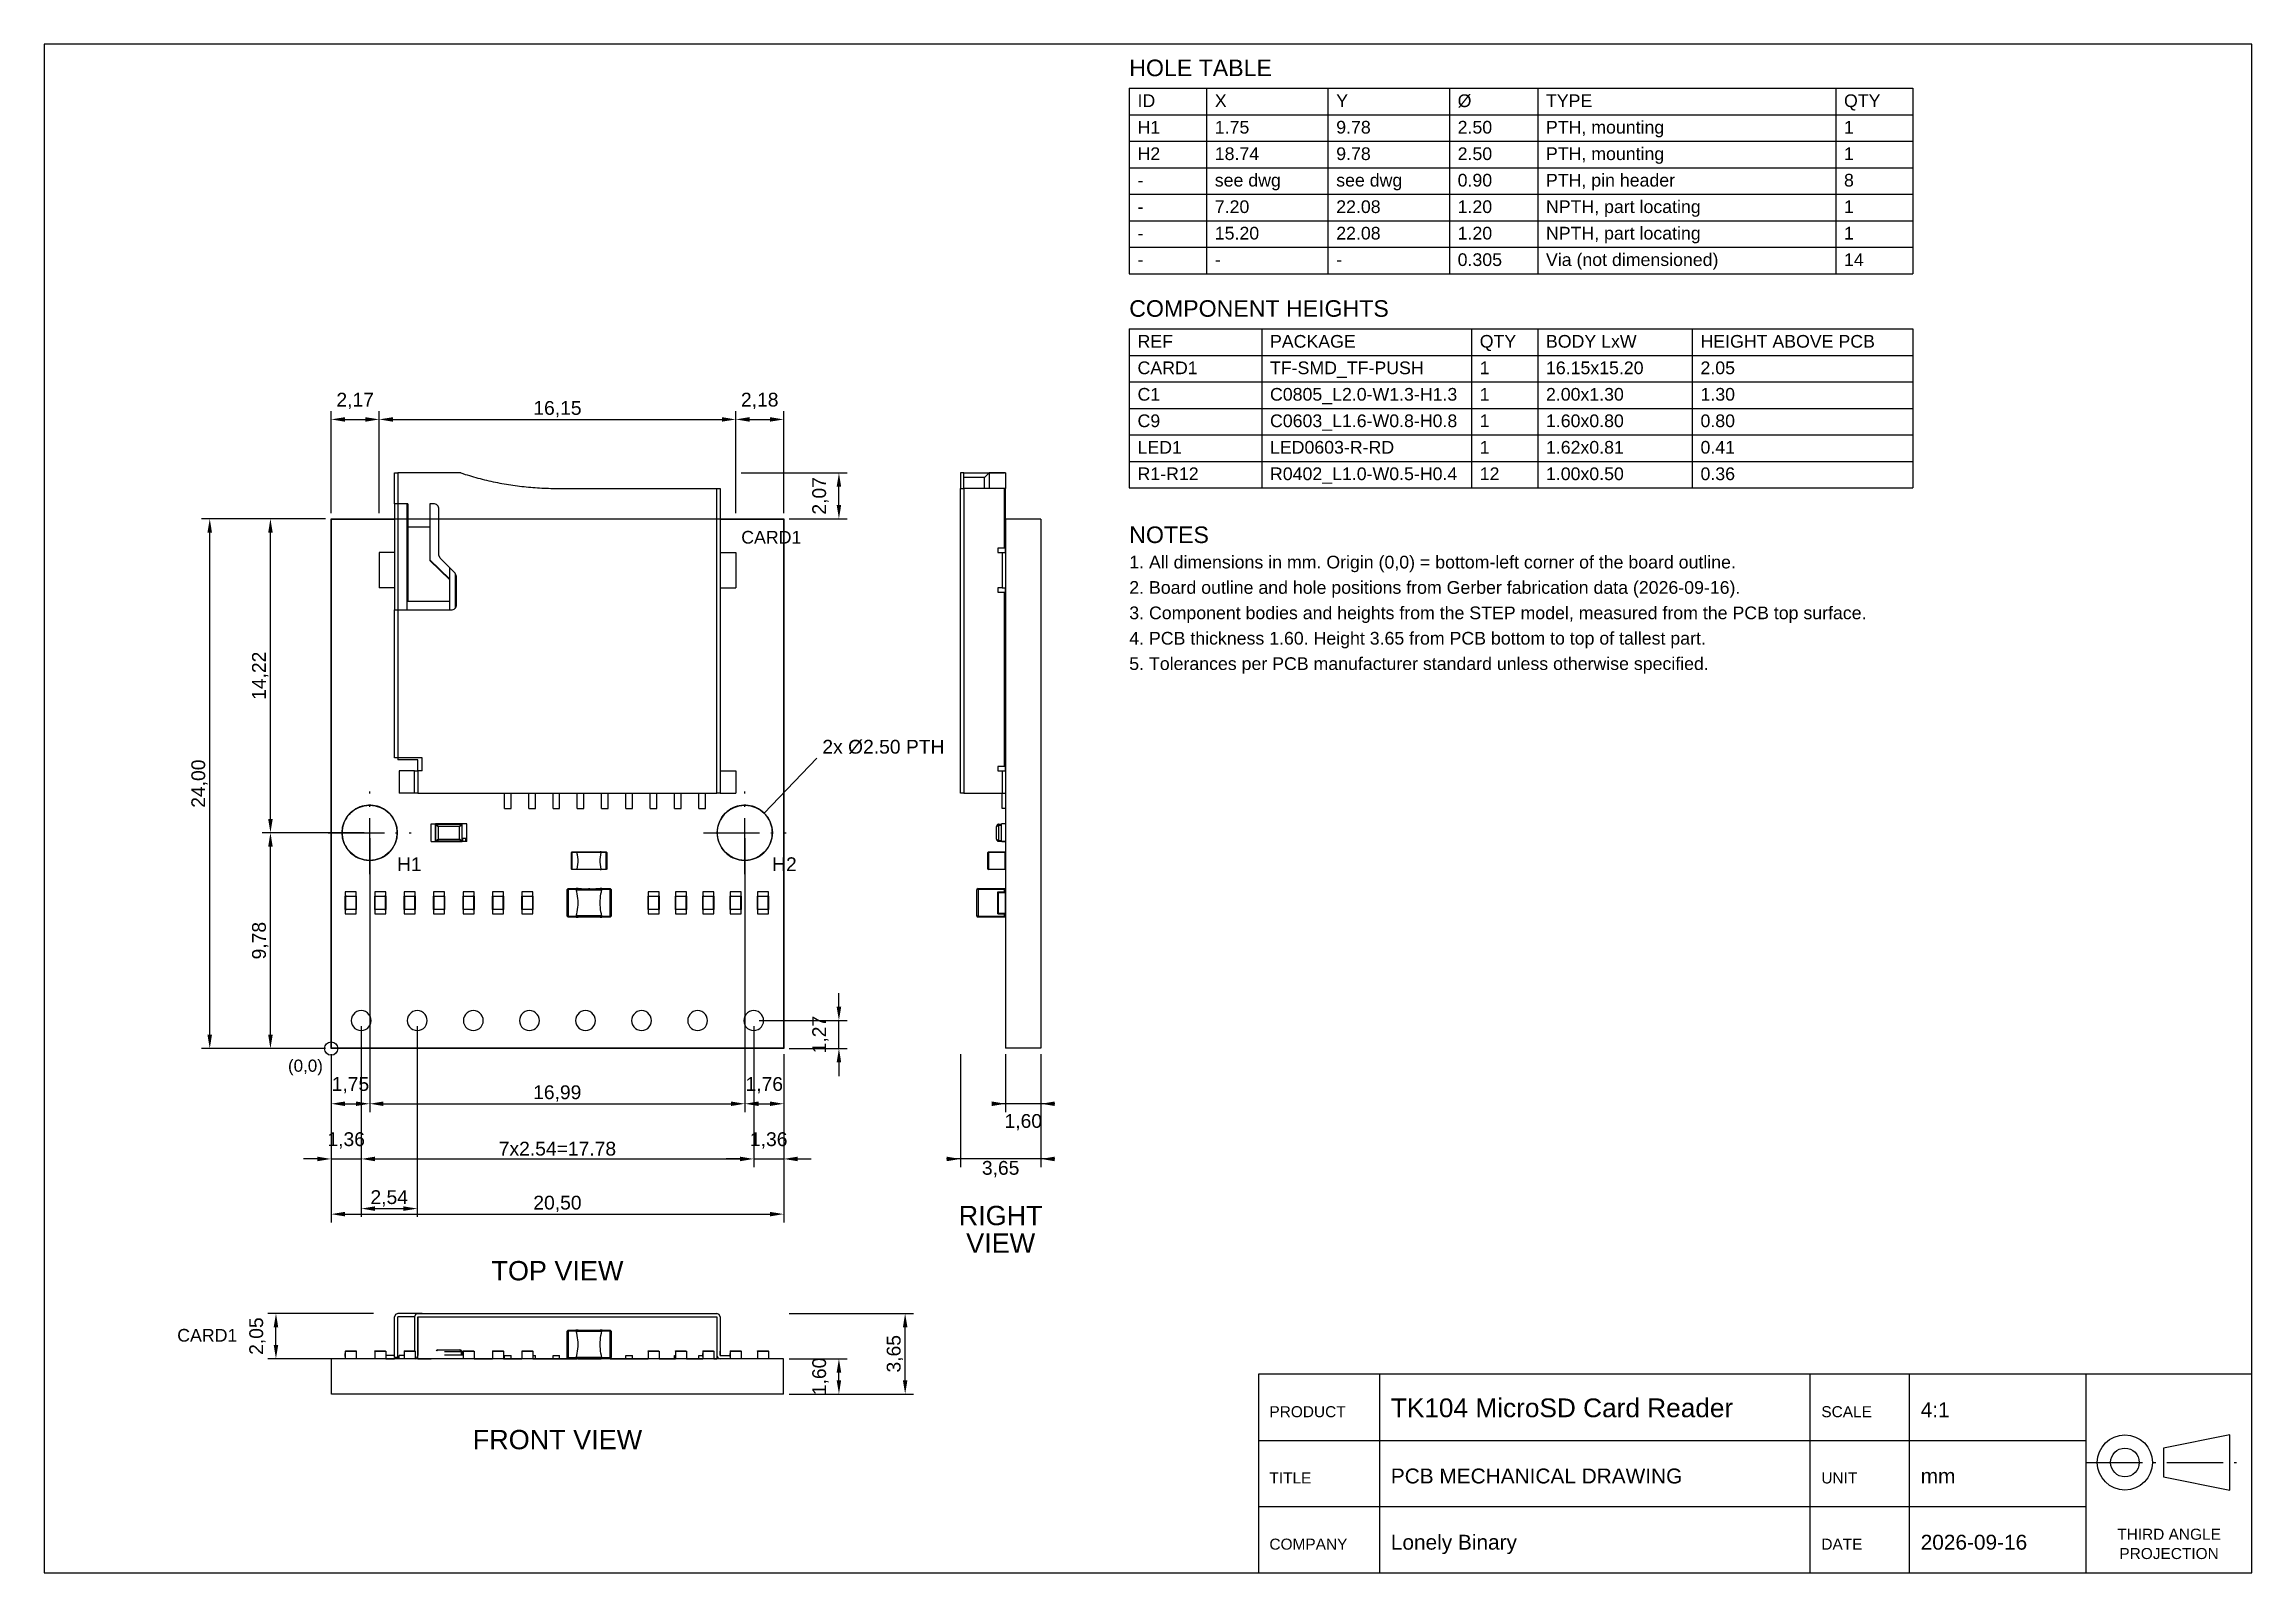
# Model space of a CAD drawing. Header units: millimetres. Extents: x 2 to 102, y 2 to 72.
import ezdxf
from ezdxf.enums import TextEntityAlignment as Align

# ---------------------------------------------------------------- set-up
doc = ezdxf.new("R2010")
doc.units = ezdxf.units.MM
doc.linetypes.add('DASHDOT', pattern=[3.556, 2.54, -0.508, 0, -0.508])
for name, color, linetype in [('CENTER', 3, 'DASHDOT'), ('DIM', 4, 'CONTINUOUS'), ('HOLES', 1, 'CONTINUOUS'), ('OUTLINE', 7, 'CONTINUOUS'), ('PARTS', 8, 'CONTINUOUS'), ('SHEET', 7, 'CONTINUOUS'), ('TEXT', 7, 'CONTINUOUS')]:
    doc.layers.add(name, color=color, linetype=linetype)
doc.styles.add('CJK', font='arial.ttf')
doc.dimstyles.new('PCB2', dxfattribs={"dimtxt": 0.625, "dimasz": 0.625, "dimexe": 0.375, "dimexo": 0.25, "dimgap": 0.15, "dimtad": 1, "dimzin": 0, "dimtxsty": 'CJK', "dimcen": 2.5, "dimclrd": 4, "dimclre": 4, "dimclrt": 4, "dimazin": 3, "dimtfac": 1, "dimtmove": 0, "dimatfit": 3})

msp = doc.modelspace()

# ---------------------------------------------------------------- texts
at = {"layer": 'DIM', "style": 'CJK'}
msp.add_text('2x %%c2.50 PTH', height=0.625, dxfattribs=at).set_placement((37.75, 39.61))
at = {"layer": 'TEXT', "style": 'CJK'}
for s, height, p in [('HOLE TABLE', 0.75, (51.651, 70.3)), ('ID', 0.575, (52.026, 68.9)), ('X', 0.575, (55.526, 68.9)), ('Y', 0.575, (61.026, 68.9)), ('%%c', 0.575, (66.526, 68.9)), ('TYPE', 0.575, (70.526, 68.9)), ('QTY', 0.575, (84.026, 68.9)), ('H1', 0.575, (52.026, 67.7)), ('1.75', 0.575, (55.526, 67.7)), ('9.78', 0.575, (61.026, 67.7)), ('2.50', 0.575, (66.526, 67.7)), ('PTH, mounting', 0.575, (70.526, 67.7)), ('1', 0.575, (84.026, 67.7)), ('H2', 0.575, (52.026, 66.5)), ('18.74', 0.575, (55.526, 66.5)), ('9.78', 0.575, (61.026, 66.5)), ('2.50', 0.575, (66.526, 66.5)), ('PTH, mounting', 0.575, (70.526, 66.5)), ('1', 0.575, (84.026, 66.5)), ('-', 0.575, (52.026, 65.3)), ('see dwg', 0.575, (55.526, 65.3)), ('see dwg', 0.575, (61.026, 65.3)), ('0.90', 0.575, (66.526, 65.3)), ('PTH, pin header', 0.575, (70.526, 65.3)), ('8', 0.575, (84.026, 65.3)), ('-', 0.575, (52.026, 64.1)), ('7.20', 0.575, (55.526, 64.1)), ('22.08', 0.575, (61.026, 64.1)), ('1.20', 0.575, (66.526, 64.1)), ('NPTH, part locating', 0.575, (70.526, 64.1)), ('1', 0.575, (84.026, 64.1)), ('-', 0.575, (52.026, 62.9)), ('15.20', 0.575, (55.526, 62.9)), ('22.08', 0.575, (61.026, 62.9)), ('1.20', 0.575, (66.526, 62.9)), ('NPTH, part locating', 0.575, (70.526, 62.9)), ('1', 0.575, (84.026, 62.9)), ('0.305', 0.575, (66.526, 61.7)), ('Via (not dimensioned)', 0.575, (70.526, 61.7)), ('14', 0.575, (84.026, 61.7)), ('-', 0.575, (52.026, 61.7)), ('-', 0.575, (55.526, 61.7)), ('-', 0.575, (61.026, 61.7)), ('COMPONENT HEIGHTS', 0.75, (51.651, 59.4)), ('REF', 0.575, (52.026, 58)), ('PACKAGE', 0.575, (58.026, 58)), ('QTY', 0.575, (67.526, 58)), ('BODY LxW', 0.575, (70.526, 58)), ('HEIGHT ABOVE PCB', 0.575, (77.526, 58)), ('CARD1', 0.575, (52.026, 56.8)), ('TF-SMD_TF-PUSH', 0.575, (58.026, 56.8)), ('1', 0.575, (67.526, 56.8)), ('16.15x15.20', 0.575, (70.526, 56.8)), ('2.05', 0.575, (77.526, 56.8)), ('C1', 0.575, (52.026, 55.6)), ('C0805_L2.0-W1.3-H1.3', 0.575, (58.026, 55.6)), ('1', 0.575, (67.526, 55.6)), ('2.00x1.30', 0.575, (70.526, 55.6)), ('1.30', 0.575, (77.526, 55.6)), ('C9', 0.575, (52.026, 54.4)), ('C0603_L1.6-W0.8-H0.8', 0.575, (58.026, 54.4)), ('1', 0.575, (67.526, 54.4)), ('1.60x0.80', 0.575, (70.526, 54.4)), ('0.80', 0.575, (77.526, 54.4)), ('LED1', 0.575, (52.026, 53.2)), ('LED0603-R-RD', 0.575, (58.026, 53.2)), ('1', 0.575, (67.526, 53.2)), ('1.62x0.81', 0.575, (70.526, 53.2)), ('0.41', 0.575, (77.526, 53.2)), ('R1-R12', 0.575, (52.026, 52)), ('R0402_L1.0-W0.5-H0.4', 0.575, (58.026, 52)), ('12', 0.575, (67.526, 52)), ('1.00x0.50', 0.575, (70.526, 52)), ('0.36', 0.575, (77.526, 52)), ('CARD1', 0.575, (34.075, 49.125)), ('NOTES', 0.75, (51.651, 49.15)), ('1. All dimensions in mm. Origin (0,0) = bottom-left corner of the board outline.', 0.575, (51.651, 48)), ('2. Board outline and hole positions from Gerber fabrication data (2026-09-16).', 0.575, (51.651, 46.85)), ('3. Component bodies and heights from the STEP model, measured from the PCB top surface.', 0.575, (51.651, 45.7)), ('4. PCB thickness 1.60. Height 3.65 from PCB bottom to top of tallest part.', 0.575, (51.651, 44.55)), ('5. Tolerances per PCB manufacturer standard unless otherwise specified.', 0.575, (51.651, 43.4)), ('H1', 0.625, (18.483, 34.288)), ('H2', 0.625, (35.473, 34.288)), ('PRODUCT', 0.5, (58, 9.55)), ('TK104 MicroSD Card Reader', 0.85, (63.5, 9.55)), ('SCALE', 0.5, (83, 9.55)), ('4:1', 0.675, (87.5, 9.55)), ('TITLE', 0.5, (58, 6.55)), ('PCB MECHANICAL DRAWING', 0.675, (63.5, 6.55)), ('UNIT', 0.5, (83, 6.55)), ('mm', 0.675, (87.5, 6.55)), ('COMPANY', 0.5, (58, 3.55)), ('Lonely Binary', 0.675, (63.5, 3.55)), ('DATE', 0.5, (83, 3.55)), ('2026-09-16', 0.675, (87.5, 3.55))]:
    msp.add_text(s, height=height, dxfattribs=at).set_placement(p)
for s, height, p in [('(0,0)', 0.55, (15.125, 25.2)), ('CARD1', 0.575, (11.25, 12.974))]:
    msp.add_text(s, height=height, dxfattribs=at).set_placement(p, align=Align.RIGHT)
for s, height, p in [('RIGHT', 0.875, (45.826, 18.25)), ('VIEW', 0.875, (45.826, 17)), ('TOP VIEW', 0.875, (25.75, 15.75)), ('FRONT VIEW', 0.875, (25.75, 8.099)), ('THIRD ANGLE', 0.5, (98.75, 4)), ('PROJECTION', 0.5, (98.75, 3.125))]:
    msp.add_text(s, height=height, dxfattribs=at).set_placement(p, align=Align.CENTER)

# ---------------------------------------------------------------- dimensions: what is measured, and where the dimension line sits
at = {"layer": 'DIM'}
for base, p1, p2 in [((15.5, 54.75), (15.5, 50.25), (17.67497, 50.25)), ((17.675, 54.75), (17.675, 50.25), (33.825, 50.25)), ((33.82497, 54.75), (33.82497, 50.25), (36, 50.25)), ((15.5, 23.75), (15.5, 26.25), (17.246, 36.026)), ((17.246, 23.75), (17.246, 36.026), (34.236, 36.026)), ((34.236, 23.75), (34.236, 36.026), (36, 26.25)), ((15.5, 21.25), (15.5, 26.25), (16.86, 27.517)), ((16.86, 19), (16.86, 27.517), (19.4, 27.517)), ((34.64, 21.25), (34.64, 27.517), (36, 26.25)), ((15.5, 18.75), (15.5, 26.25), (36, 26.25)), ((47.651, 21.25), (47.651, 26.25), (44, 26.25)), ((47.651, 23.75), (47.651, 26.25), (46.051, 26.25))]:
    msp.add_linear_dim(base=base, p1=p1, p2=p2, dimstyle='PCB2', dxfattribs=at).render()
for base, p1, p2 in [((38.5, 50.25), (36, 50.25), (33.825, 52.324)), ((10, 26.25), (15.5, 26.25), (15.5, 50.25)), ((12.75, 36.026), (17.246, 36.026), (15.5, 50.25)), ((12.75, 26.25), (15.5, 26.25), (17.246, 36.026)), ((38.5, 26.25), (36, 26.25), (34.64, 27.517)), ((13, 12.199), (17.675, 12.199), (17.675, 14.25)), ((41.5, 10.599), (36, 10.599), (36, 14.25)), ((38.5, 10.599), (36, 10.599), (36, 12.199))]:
    msp.add_linear_dim(base=base, p1=p1, p2=p2, angle=90, dimstyle='PCB2', dxfattribs=at).render()
msp.add_linear_dim(base=(16.86, 21.25), p1=(16.86, 27.517), p2=(34.64, 27.517), text='7x2.54=17.78', dimstyle='PCB2', dxfattribs=at).render()

# ---------------------------------------------------------------- linework, layer by layer
at = {"layer": 'CENTER'}
for points in [[(17.246, 34.151), (17.246, 37.901)], [(34.236, 34.151), (34.236, 37.901)], [(15.371, 36.026), (19.121, 36.026)], [(32.361, 36.026), (36.111, 36.026)], [(95, 7.5), (102, 7.5)]]:
    msp.add_lwpolyline(points, dxfattribs=at)
at = {"layer": 'DIM'}
msp.add_lwpolyline([(35.12, 36.91), (37.5, 39.41)], dxfattribs=at)
msp.add_circle((15.5, 26.25), 0.3, dxfattribs=at)
at = {"layer": 'HOLES'}
for centre in [(17.246, 36.026), (34.236, 36.026)]:
    msp.add_circle(centre, 1.25, dxfattribs=at)
at = {"layer": 'OUTLINE'}
for points in [[(15.5, 26.25), (15.5, 50.25)], [(15.5, 50.25), (36, 50.25)], [(36, 50.25), (36, 26.25)], [(36, 26.25), (15.5, 26.25)]]:
    msp.add_lwpolyline(points, dxfattribs=at)
at = {"layer": 'PARTS'}
for points in [[(18.375, 52.324), (18.525, 52.324)], [(18.375, 50.924), (18.375, 52.324)], [(21.375, 52.324), (18.525, 52.324)], [(18.525, 52.324), (18.525, 50.924)], [(21.375, 52.324), (21.471, 52.293), (21.568, 52.262), (21.664, 52.233), (21.761, 52.203), (21.858, 52.175), (21.955, 52.147), (22.053, 52.12), (22.15, 52.094), (22.248, 52.068), (22.346, 52.043), (22.444, 52.019), (22.543, 51.996), (22.641, 51.973), (22.74, 51.951), (22.839, 51.93), (22.938, 51.909), (23.037, 51.889), (23.136, 51.87), (23.236, 51.851), (23.335, 51.834), (23.435, 51.816), (23.535, 51.8), (23.635, 51.785), (23.735, 51.77), (23.835, 51.755), (23.935, 51.742), (24.035, 51.729), (24.136, 51.717), (24.236, 51.706), (24.337, 51.695), (24.437, 51.686), (24.538, 51.677), (24.639, 51.668), (24.74, 51.66), (24.84, 51.654), (24.941, 51.647), (25.042, 51.642), (25.143, 51.637), (25.245, 51.633), (25.346, 51.63), (25.447, 51.627), (25.548, 51.625), (25.649, 51.624), (25.75, 51.624)], [(21.375, 52.324), (21.471, 52.293), (21.568, 52.262), (21.664, 52.233), (21.761, 52.203), (21.858, 52.175), (21.955, 52.147), (22.053, 52.12), (22.15, 52.094), (22.248, 52.068), (22.346, 52.043), (22.444, 52.019), (22.543, 51.996), (22.641, 51.973), (22.74, 51.951), (22.839, 51.93), (22.938, 51.909), (23.037, 51.889), (23.136, 51.87), (23.236, 51.851), (23.335, 51.834), (23.435, 51.816), (23.535, 51.8), (23.635, 51.785), (23.735, 51.77), (23.835, 51.755), (23.935, 51.742), (24.035, 51.729), (24.136, 51.717), (24.236, 51.706), (24.337, 51.695), (24.437, 51.686), (24.538, 51.677), (24.639, 51.668), (24.74, 51.66), (24.84, 51.654), (24.941, 51.647), (25.042, 51.642), (25.143, 51.637), (25.245, 51.633), (25.346, 51.63), (25.447, 51.627), (25.548, 51.625), (25.649, 51.624), (25.75, 51.624)], [(44.151, 52.324), (44.001, 52.324)], [(44.151, 52.324), (44.001, 52.324)], [(44.001, 52.324), (44.001, 52.224), (44.001, 52.124), (44.001, 52.024), (44.001, 51.924), (44.001, 51.824), (44.001, 51.724), (44.001, 51.624)], [(44.151, 52.324), (45.301, 52.324)], [(44.151, 51.624), (44.151, 51.724), (44.151, 51.824), (44.151, 51.924), (44.151, 52.024), (44.151, 52.124), (44.151, 52.224), (44.151, 52.324)], [(45.101, 52.124), (44.151, 52.124)], [(45.101, 52.124), (45.201, 52.224), (45.301, 52.324)], [(45.101, 51.624), (45.101, 51.726), (45.101, 51.828), (45.101, 51.929), (45.101, 52.031), (45.101, 52.133)], [(46.051, 52.324), (45.301, 52.324)], [(45.301, 52.324), (45.301, 52.224), (45.301, 52.124), (45.301, 52.024), (45.301, 51.924), (45.301, 51.824), (45.301, 51.724), (45.301, 51.624)], [(45.301, 52.324), (46.001, 52.324)], [(46.051, 52.324), (46.051, 52.224), (46.051, 52.124), (46.051, 52.024), (46.051, 51.924), (46.051, 51.824), (46.051, 51.724), (46.051, 51.624)], [(25.75, 51.624), (32.975, 51.624)], [(32.975, 51.624), (33.125, 51.624)], [(32.975, 37.824), (32.975, 51.624)], [(33.125, 51.624), (33.125, 37.824)], [(44.001, 37.824), (44.001, 51.624)], [(44.001, 51.624), (44.151, 51.624)], [(46.001, 51.624), (44.151, 51.624)], [(44.151, 51.624), (44.151, 37.824)], [(46.051, 51.624), (46.001, 51.624)], [(46.001, 48.924), (46.001, 51.624)], [(46.051, 48.724), (46.051, 51.624)], [(15.513, 50.237), (18.375, 50.237)], [(15.513, 26.263), (15.513, 50.237)], [(18.525, 50.924), (18.375, 50.924)], [(18.375, 50.924), (18.375, 46.124)], [(18.525, 50.924), (18.525, 46.124)], [(18.975, 50.924), (18.525, 50.924)], [(18.925, 50.924), (18.925, 46.124)], [(18.975, 50.924), (18.975, 49.89)], [(19.975, 50.924), (19.975, 49.89)], [(20.175, 50.924), (19.975, 50.924)], [(20.375, 50.724), (20.348, 50.824), (20.275, 50.897), (20.175, 50.924)], [(20.375, 48.607), (20.375, 50.724)], [(33.125, 50.237), (35.987, 50.237)], [(35.987, 50.237), (35.987, 26.263)], [(47.651, 50.237), (46.051, 50.237)], [(46.051, 50.237), (46.051, 26.263)], [(47.651, 50.237), (47.651, 26.263)], [(18.975, 49.89), (19.975, 49.89)], [(18.975, 49.89), (18.975, 46.516)], [(19.975, 49.89), (19.975, 48.364)], [(18.375, 48.724), (17.675, 48.724)], [(17.675, 48.724), (17.675, 47.124)], [(20.875, 47.511), (19.975, 48.388)], [(20.875, 47.487), (19.975, 48.364)], [(20.434, 48.465), (20.375, 48.607)], [(21.116, 47.783), (20.434, 48.465)], [(20.875, 46.124), (20.875, 48.024)], [(33.125, 48.724), (33.825, 48.724)], [(33.825, 48.724), (33.825, 47.124)], [(45.701, 48.924), (45.701, 48.724)], [(46.001, 48.924), (45.701, 48.924)], [(45.701, 48.724), (45.901, 48.724)], [(45.901, 48.724), (45.901, 47.124)], [(45.901, 48.724), (46.051, 48.724)], [(46.051, 48.724), (46.051, 47.124)], [(18.375, 47.124), (17.675, 47.124)], [(21.175, 47.641), (21.116, 47.783)], [(21.125, 46.192), (21.125, 47.773)], [(21.175, 46.324), (21.175, 47.641)], [(33.125, 47.124), (33.825, 47.124)], [(45.701, 47.124), (45.701, 46.924)], [(45.901, 47.124), (45.701, 47.124)], [(45.901, 47.124), (46.051, 47.124)], [(46.051, 38.824), (46.051, 47.124)], [(18.375, 39.424), (18.375, 46.124)], [(18.375, 46.124), (18.525, 46.124)], [(18.525, 46.124), (20.975, 46.124)], [(18.525, 46.124), (18.525, 39.424)], [(18.975, 46.516), (20.875, 46.516)], [(20.975, 46.124), (21.075, 46.151), (21.148, 46.224), (21.175, 46.324)], [(45.701, 46.924), (46.001, 46.924)], [(46.001, 39.024), (46.001, 46.924)], [(44, 41.622), (44, 41.799)], [(44, 41.799), (44.001, 41.799)], [(44, 41.497), (44, 41.622)], [(44, 41.622), (44.001, 41.622)], [(44, 41.213), (44, 41.355), (44, 41.497)], [(44, 41.497), (44.001, 41.497)], [(44, 40.917), (44, 41.065), (44, 41.213)], [(44, 41.213), (44.001, 41.213)], [(44, 40.792), (44, 40.917)], [(44, 40.917), (44.001, 40.917)], [(44, 40.682), (44, 40.792)], [(44, 40.792), (44.001, 40.792)], [(44, 40.581), (44, 40.682)], [(44, 40.682), (44.001, 40.682)], [(44, 40.581), (44.001, 40.581)], [(18.525, 39.424), (18.375, 39.424)], [(18.525, 39.424), (18.525, 39.324)], [(19.625, 39.424), (18.525, 39.424)], [(19.425, 39.324), (18.525, 39.324)], [(19.425, 38.824), (19.425, 39.324)], [(19.625, 38.824), (19.625, 39.424)], [(45.701, 39.024), (45.701, 38.824)], [(46.001, 39.024), (45.701, 39.024)], [(19.275, 38.824), (18.575, 38.824)], [(18.575, 38.824), (18.575, 37.824)], [(19.275, 37.824), (19.275, 38.824)], [(19.275, 38.824), (19.425, 38.824)], [(19.625, 38.824), (19.425, 38.824)], [(19.425, 38.824), (19.425, 37.824)], [(33.125, 38.824), (33.825, 38.824)], [(33.825, 38.824), (33.825, 37.824)], [(45.701, 38.824), (45.901, 38.824)], [(45.901, 38.824), (46.051, 38.824)], [(45.901, 38.824), (45.901, 37.824)], [(46.051, 38.824), (46.051, 37.824)], [(18.496, 36.026), (18.492, 36.127), (18.48, 36.227), (18.46, 36.325), (18.432, 36.422), (18.396, 36.516), (18.353, 36.607), (18.303, 36.694), (18.245, 36.777), (18.182, 36.855), (18.112, 36.928), (18.037, 36.994), (17.956, 37.055), (17.871, 37.108), (17.782, 37.155), (17.689, 37.195), (17.594, 37.227), (17.496, 37.251), (17.397, 37.267), (17.296, 37.275), (17.196, 37.275), (17.095, 37.267), (16.996, 37.251), (16.898, 37.227), (16.803, 37.195), (16.71, 37.155), (16.621, 37.108), (16.536, 37.055), (16.455, 36.994), (16.38, 36.928), (16.31, 36.855), (16.247, 36.777), (16.189, 36.694), (16.139, 36.607), (16.096, 36.516), (16.06, 36.422), (16.032, 36.325), (16.012, 36.227), (16, 36.127), (15.996, 36.026)], [(19.275, 37.824), (18.575, 37.824)], [(19.425, 37.824), (19.275, 37.824)], [(19.425, 37.824), (32.975, 37.824)], [(23.35, 37.124), (23.35, 37.824)], [(23.35, 37.124), (23.65, 37.124)], [(23.65, 37.124), (23.65, 37.824)], [(24.45, 37.124), (24.45, 37.824)], [(24.45, 37.124), (24.75, 37.124)], [(24.75, 37.124), (24.75, 37.824)], [(25.55, 37.124), (25.55, 37.824)], [(25.55, 37.124), (25.85, 37.124)], [(25.85, 37.124), (25.85, 37.824)], [(26.65, 37.124), (26.65, 37.824)], [(26.65, 37.124), (26.95, 37.124)], [(26.95, 37.124), (26.95, 37.824)], [(27.75, 37.124), (27.75, 37.824)], [(27.75, 37.124), (28.05, 37.124)], [(28.05, 37.124), (28.05, 37.824)], [(28.85, 37.124), (28.85, 37.824)], [(28.85, 37.124), (29.15, 37.124)], [(29.15, 37.124), (29.15, 37.824)], [(29.95, 37.124), (29.95, 37.824)], [(29.95, 37.124), (30.25, 37.124)], [(30.25, 37.124), (30.25, 37.824)], [(31.05, 37.124), (31.05, 37.824)], [(31.05, 37.124), (31.35, 37.124)], [(31.35, 37.124), (31.35, 37.824)], [(32.15, 37.124), (32.15, 37.824)], [(32.15, 37.124), (32.45, 37.124)], [(32.45, 37.124), (32.45, 37.824)], [(33.125, 37.824), (32.975, 37.824)], [(35.486, 36.026), (35.482, 36.127), (35.47, 36.227), (35.45, 36.325), (35.422, 36.422), (35.386, 36.516), (35.343, 36.607), (35.293, 36.694), (35.235, 36.777), (35.172, 36.855), (35.102, 36.928), (35.027, 36.994), (34.946, 37.055), (34.861, 37.108), (34.772, 37.155), (34.679, 37.195), (34.584, 37.227), (34.486, 37.251), (34.387, 37.267), (34.286, 37.275), (34.186, 37.275), (34.085, 37.267), (33.986, 37.251), (33.888, 37.227), (33.793, 37.195), (33.7, 37.155), (33.611, 37.108), (33.526, 37.055), (33.445, 36.994), (33.37, 36.928), (33.3, 36.855), (33.237, 36.777), (33.179, 36.694), (33.129, 36.607), (33.086, 36.516), (33.05, 36.422), (33.022, 36.325), (33.002, 36.227), (32.99, 36.127), (32.986, 36.026)], [(33.125, 37.824), (33.825, 37.824)], [(44.151, 37.824), (44.001, 37.824)], [(44.151, 37.824), (45.901, 37.824)], [(45.901, 37.124), (45.901, 37.824)], [(45.901, 37.824), (46.051, 37.824)], [(46.051, 37.124), (45.901, 37.124)], [(46.051, 37.824), (46.051, 37.124)], [(15.996, 36.026), (16, 35.925), (16.012, 35.826), (16.032, 35.727), (16.06, 35.63), (16.096, 35.536), (16.139, 35.445), (16.189, 35.358), (16.247, 35.275), (16.31, 35.197), (16.38, 35.124), (16.455, 35.058), (16.536, 34.997), (16.621, 34.943), (16.71, 34.897), (16.803, 34.857), (16.898, 34.825), (16.996, 34.801), (17.095, 34.785), (17.196, 34.777), (17.296, 34.777), (17.397, 34.785), (17.496, 34.801), (17.594, 34.825), (17.689, 34.857), (17.782, 34.897), (17.871, 34.943), (17.956, 34.997), (18.037, 35.058), (18.112, 35.124), (18.182, 35.197), (18.245, 35.275), (18.303, 35.358), (18.353, 35.445), (18.396, 35.536), (18.432, 35.63), (18.46, 35.727), (18.48, 35.826), (18.492, 35.925), (18.496, 36.026)], [(20.024, 36.426), (20.234, 36.426)], [(20.024, 35.626), (20.024, 36.426)], [(20.284, 36.426), (20.234, 36.376)], [(20.234, 35.626), (20.234, 36.426)], [(21.434, 36.426), (20.234, 36.426)], [(20.247, 36.376), (20.234, 36.376)], [(20.247, 36.376), (20.284, 36.413)], [(20.247, 36.376), (20.347, 36.313)], [(20.247, 35.676), (20.247, 36.376)], [(21.384, 36.426), (20.284, 36.426)], [(20.284, 36.413), (20.284, 36.426)], [(20.284, 36.413), (20.347, 36.313)], [(20.284, 36.413), (21.384, 36.413)], [(21.321, 36.313), (20.347, 36.313)], [(20.347, 36.313), (20.347, 35.739)], [(21.384, 36.413), (21.321, 36.313)], [(21.321, 36.313), (21.421, 36.376)], [(21.321, 35.739), (21.321, 36.313)], [(21.434, 36.376), (21.384, 36.426)], [(21.384, 36.413), (21.384, 36.426)], [(21.384, 36.413), (21.421, 36.376)], [(21.421, 36.376), (21.434, 36.376)], [(21.421, 36.376), (21.421, 35.676)], [(21.644, 36.426), (21.434, 36.426)], [(21.434, 35.626), (21.434, 36.426)], [(21.644, 35.626), (21.644, 36.426)], [(32.986, 36.026), (32.99, 35.925), (33.002, 35.826), (33.022, 35.727), (33.05, 35.63), (33.086, 35.536), (33.129, 35.445), (33.179, 35.358), (33.237, 35.275), (33.3, 35.197), (33.37, 35.124), (33.445, 35.058), (33.526, 34.997), (33.611, 34.943), (33.7, 34.897), (33.793, 34.857), (33.888, 34.825), (33.986, 34.801), (34.085, 34.785), (34.186, 34.777), (34.286, 34.777), (34.387, 34.785), (34.486, 34.801), (34.584, 34.825), (34.679, 34.857), (34.772, 34.897), (34.861, 34.943), (34.946, 34.997), (35.027, 35.058), (35.102, 35.124), (35.172, 35.197), (35.235, 35.275), (35.293, 35.358), (35.343, 35.445), (35.386, 35.536), (35.422, 35.63), (35.45, 35.727), (35.47, 35.826), (35.482, 35.925), (35.486, 36.026)], [(45.666, 36.38), (45.641, 36.313)], [(45.666, 36.38), (45.641, 36.313)], [(45.641, 36.313), (45.732, 36.376)], [(45.647, 36.347), (45.641, 36.313)], [(45.641, 36.318), (45.641, 36.318)], [(45.641, 36.314), (45.641, 36.313)], [(45.641, 35.739), (45.641, 36.313)], [(45.643, 36.335), (45.642, 36.328)], [(45.642, 36.326), (45.642, 36.326)], [(45.665, 36.378), (45.647, 36.348)], [(45.647, 36.348), (45.647, 36.347)], [(45.647, 36.347), (45.647, 36.346)], [(45.655, 36.365), (45.655, 36.365)], [(45.664, 36.377), (45.662, 36.374)], [(45.674, 36.387), (45.666, 36.38)], [(45.667, 36.38), (45.666, 36.38)], [(45.68, 36.393), (45.674, 36.387)], [(45.68, 36.393), (45.674, 36.387)], [(45.714, 36.41), (45.68, 36.393)], [(45.695, 36.402), (45.695, 36.402)], [(45.716, 36.41), (45.697, 36.403)], [(45.732, 36.413), (45.714, 36.41)], [(45.732, 36.413), (45.714, 36.41)], [(45.732, 36.413), (45.716, 36.41)], [(45.732, 36.413), (45.728, 36.413)], [(45.732, 36.413), (45.871, 36.425)], [(45.732, 36.413), (45.871, 36.425)], [(45.732, 36.413), (45.732, 36.376)], [(45.732, 36.376), (45.871, 36.376)], [(45.732, 36.376), (45.732, 35.676)], [(45.871, 35.626), (45.871, 36.426)], [(46.051, 36.426), (45.871, 36.426)], [(20.024, 35.626), (20.234, 35.626)], [(20.234, 35.676), (20.284, 35.626)], [(20.247, 35.676), (20.234, 35.676)], [(20.234, 35.626), (21.434, 35.626)], [(20.247, 35.676), (20.347, 35.739)], [(20.284, 35.639), (20.247, 35.676)], [(20.347, 35.739), (20.284, 35.639)], [(20.284, 35.639), (20.284, 35.626)], [(21.384, 35.639), (20.284, 35.639)], [(20.284, 35.626), (21.384, 35.626)], [(20.347, 35.739), (21.321, 35.739)], [(20.608, 35.616), (20.608, 35.626)], [(20.621, 35.616), (20.608, 35.616)], [(20.621, 35.616), (20.621, 35.626)], [(20.655, 35.616), (20.621, 35.616)], [(20.655, 35.616), (20.655, 35.626)], [(20.661, 35.616), (20.655, 35.616)], [(20.661, 35.616), (20.661, 35.626)], [(20.674, 35.616), (20.661, 35.616)], [(20.674, 35.616), (20.674, 35.626)], [(20.709, 35.616), (20.674, 35.616)], [(20.709, 35.616), (20.709, 35.626)], [(20.748, 35.616), (20.709, 35.616)], [(20.748, 35.616), (20.748, 35.626)], [(20.764, 35.616), (20.748, 35.616)], [(20.764, 35.616), (20.764, 35.626)], [(20.792, 35.616), (20.764, 35.616)], [(20.792, 35.616), (20.792, 35.626)], [(20.826, 35.616), (20.826, 35.626)], [(20.831, 35.616), (20.826, 35.616)], [(20.831, 35.616), (20.831, 35.626)], [(20.847, 35.616), (20.831, 35.616)], [(20.847, 35.616), (20.847, 35.626)], [(20.848, 35.616), (20.847, 35.616)], [(20.848, 35.616), (20.848, 35.626)], [(20.849, 35.616), (20.849, 35.626)], [(20.855, 35.616), (20.849, 35.616)], [(20.855, 35.616), (20.855, 35.626)], [(20.87, 35.616), (20.855, 35.616)], [(20.87, 35.616), (20.87, 35.626)], [(20.879, 35.616), (20.87, 35.616)], [(20.879, 35.616), (20.879, 35.626)], [(20.883, 35.616), (20.883, 35.626)], [(20.883, 35.616), (20.883, 35.626)], [(20.883, 35.616), (20.883, 35.616)], [(20.886, 35.616), (20.883, 35.616)], [(20.886, 35.616), (20.886, 35.626)], [(20.887, 35.616), (20.886, 35.616)], [(20.887, 35.616), (20.887, 35.626)], [(20.908, 35.616), (20.887, 35.616)], [(20.908, 35.616), (20.908, 35.626)], [(20.909, 35.616), (20.908, 35.616)], [(20.909, 35.616), (20.909, 35.626)], [(20.911, 35.616), (20.909, 35.616)], [(20.911, 35.616), (20.911, 35.626)], [(20.917, 35.616), (20.911, 35.616)], [(20.917, 35.616), (20.917, 35.626)], [(20.928, 35.616), (20.917, 35.616)], [(20.928, 35.616), (20.928, 35.626)], [(20.944, 35.616), (20.928, 35.616)], [(20.944, 35.616), (20.944, 35.626)], [(20.95, 35.616), (20.944, 35.616)], [(20.95, 35.616), (20.95, 35.626)], [(20.952, 35.616), (20.95, 35.616)], [(20.952, 35.616), (20.952, 35.626)], [(20.968, 35.616), (20.952, 35.616)], [(20.968, 35.616), (20.968, 35.626)], [(20.973, 35.616), (20.968, 35.616)], [(20.973, 35.616), (20.973, 35.626)], [(20.989, 35.616), (20.973, 35.616)], [(20.989, 35.616), (20.989, 35.626)], [(20.995, 35.616), (20.989, 35.616)], [(20.995, 35.616), (20.995, 35.626)], [(21.001, 35.616), (20.995, 35.616)], [(21.001, 35.616), (21.001, 35.626)], [(21.003, 35.616), (21.003, 35.626)], [(21.019, 35.616), (21.003, 35.616)], [(21.019, 35.616), (21.019, 35.626)], [(21.024, 35.616), (21.019, 35.616)], [(21.024, 35.616), (21.024, 35.626)], [(21.04, 35.616), (21.024, 35.616)], [(21.04, 35.616), (21.04, 35.626)], [(21.321, 35.739), (21.384, 35.639)], [(21.321, 35.739), (21.421, 35.676)], [(21.421, 35.676), (21.384, 35.639)], [(21.384, 35.626), (21.434, 35.676)], [(21.384, 35.639), (21.384, 35.626)], [(21.421, 35.676), (21.434, 35.676)], [(21.644, 35.626), (21.434, 35.626)], [(21.603, 35.769), (21.449, 35.769)], [(21.449, 35.769), (21.449, 35.65)], [(21.449, 35.65), (21.603, 35.65)], [(21.603, 35.65), (21.603, 35.769)], [(26.384, 35.136), (26.404, 35.156)], [(26.384, 34.376), (26.384, 35.136)], [(26.384, 35.136), (26.404, 35.136)], [(26.404, 35.156), (26.636, 35.156)], [(26.404, 35.136), (26.404, 35.156)], [(26.634, 35.136), (26.404, 35.136)], [(26.404, 35.136), (26.404, 34.376)], [(26.631, 35.147), (26.63, 35.153)], [(26.63, 35.153), (26.633, 35.153)], [(26.631, 35.146), (26.631, 35.147)], [(26.632, 35.146), (26.631, 35.147)], [(26.631, 35.147), (26.632, 35.146)], [(26.632, 35.146), (26.631, 35.146)], [(26.634, 35.136), (26.632, 35.146)], [(26.633, 35.153), (26.636, 35.156)], [(26.633, 35.14), (26.633, 35.153)], [(26.633, 35.14), (26.636, 35.146)], [(26.633, 35.14), (26.633, 35.14)], [(26.636, 34.376), (26.66, 34.483), (26.675, 34.592), (26.683, 34.701), (26.683, 34.811), (26.675, 34.92), (26.659, 35.029), (26.634, 35.136)], [(27.734, 35.136), (26.634, 35.136)], [(26.636, 35.156), (26.684, 35.156)], [(26.636, 35.146), (27.732, 35.146)], [(26.684, 35.146), (26.684, 35.156)], [(26.881, 35.146), (26.684, 35.146)], [(26.881, 35.156), (26.904, 35.156)], [(26.881, 35.156), (26.881, 35.146)], [(26.904, 35.156), (26.912, 35.156)], [(26.904, 35.156), (26.904, 35.146)], [(26.912, 35.156), (26.936, 35.156)], [(26.912, 35.156), (26.912, 35.146)], [(26.936, 35.156), (26.936, 35.146)], [(26.939, 35.146), (26.936, 35.146)], [(26.939, 35.156), (26.948, 35.156)], [(26.939, 35.156), (26.939, 35.146)], [(26.948, 35.156), (26.957, 35.156)], [(26.948, 35.156), (26.948, 35.146)], [(26.957, 35.156), (26.98, 35.156)], [(26.957, 35.156), (26.957, 35.146)], [(26.98, 35.156), (26.989, 35.156)], [(26.98, 35.156), (26.98, 35.146)], [(26.989, 35.156), (27.012, 35.156)], [(26.989, 35.156), (26.989, 35.146)], [(27.012, 35.156), (27.012, 35.146)], [(27.012, 35.156), (27.015, 35.156)], [(27.015, 35.156), (27.024, 35.156)], [(27.015, 35.156), (27.015, 35.146)], [(27.024, 35.156), (27.048, 35.156)], [(27.024, 35.156), (27.024, 35.146)], [(27.048, 35.156), (27.065, 35.156)], [(27.048, 35.156), (27.048, 35.146)], [(27.065, 35.156), (27.065, 35.146)], [(27.065, 35.156), (27.074, 35.156)], [(27.074, 35.156), (27.074, 35.146)], [(27.074, 35.156), (27.077, 35.156)], [(27.077, 35.156), (27.077, 35.146)], [(27.077, 35.156), (27.078, 35.156)], [(27.078, 35.156), (27.078, 35.146)], [(27.078, 35.156), (27.109, 35.156)], [(27.109, 35.156), (27.109, 35.146)], [(27.109, 35.156), (27.111, 35.156)], [(27.111, 35.156), (27.116, 35.156)], [(27.111, 35.156), (27.111, 35.146)], [(27.116, 35.156), (27.116, 35.156)], [(27.116, 35.156), (27.116, 35.146)], [(27.116, 35.156), (27.116, 35.146)], [(27.122, 35.146), (27.116, 35.146)], [(27.122, 35.156), (27.122, 35.146)], [(27.122, 35.156), (27.136, 35.156)], [(27.136, 35.156), (27.158, 35.156)], [(27.136, 35.156), (27.136, 35.146)], [(27.158, 35.156), (27.167, 35.156)], [(27.158, 35.156), (27.158, 35.146)], [(27.167, 35.156), (27.167, 35.146)], [(27.169, 35.146), (27.167, 35.146)], [(27.169, 35.156), (27.169, 35.146)], [(27.169, 35.156), (27.17, 35.156)], [(27.17, 35.156), (27.17, 35.146)], [(27.17, 35.156), (27.194, 35.156)], [(27.194, 35.156), (27.194, 35.146)], [(27.194, 35.156), (27.202, 35.156)], [(27.202, 35.156), (27.202, 35.146)], [(27.252, 35.146), (27.202, 35.146)], [(27.252, 35.156), (27.295, 35.156)], [(27.252, 35.156), (27.252, 35.146)], [(27.295, 35.156), (27.318, 35.156)], [(27.295, 35.156), (27.295, 35.146)], [(27.318, 35.156), (27.377, 35.156)], [(27.318, 35.156), (27.318, 35.146)], [(27.377, 35.156), (27.429, 35.156)], [(27.377, 35.156), (27.377, 35.146)], [(27.429, 35.156), (27.448, 35.156)], [(27.429, 35.156), (27.429, 35.146)], [(27.448, 35.156), (27.458, 35.156)], [(27.448, 35.156), (27.448, 35.146)], [(27.458, 35.156), (27.508, 35.156)], [(27.458, 35.156), (27.458, 35.146)], [(27.508, 35.156), (27.529, 35.156)], [(27.508, 35.156), (27.508, 35.146)], [(27.529, 35.156), (27.529, 35.146)], [(27.684, 35.146), (27.529, 35.146)], [(27.732, 35.156), (27.684, 35.156)], [(27.684, 35.146), (27.684, 35.156)], [(27.732, 34.376), (27.709, 34.483), (27.693, 34.592), (27.685, 34.701), (27.685, 34.811), (27.693, 34.92), (27.71, 35.029), (27.734, 35.136)], [(27.732, 35.156), (27.964, 35.156)], [(27.735, 35.153), (27.732, 35.156)], [(27.732, 35.146), (27.735, 35.14)], [(27.734, 35.136), (27.736, 35.146)], [(27.964, 35.136), (27.734, 35.136)], [(27.735, 35.14), (27.735, 35.153)], [(27.735, 35.153), (27.738, 35.153)], [(27.735, 35.14), (27.735, 35.14)], [(27.736, 35.146), (27.737, 35.147)], [(27.736, 35.146), (27.737, 35.147)], [(27.737, 35.146), (27.736, 35.146)], [(27.737, 35.147), (27.738, 35.153)], [(27.737, 35.146), (27.737, 35.147)], [(27.984, 35.136), (27.964, 35.156)], [(27.964, 35.156), (27.964, 35.136)], [(27.984, 35.136), (27.964, 35.156)], [(27.964, 34.376), (27.964, 35.136)], [(27.984, 35.136), (27.964, 35.136)], [(27.984, 35.136), (27.984, 34.376)], [(45.271, 35.156), (45.251, 35.136)], [(45.271, 35.156), (45.251, 35.136)], [(45.251, 34.376), (45.251, 35.136)], [(45.271, 35.136), (45.251, 35.136)], [(45.254, 35.147), (45.256, 35.149)], [(45.271, 35.156), (46.031, 35.156)], [(45.271, 35.136), (45.271, 35.156)], [(45.271, 35.136), (45.271, 34.376)], [(46.031, 35.136), (45.271, 35.136)], [(45.641, 35.739), (45.666, 35.672)], [(45.641, 35.739), (45.732, 35.676)], [(45.641, 35.738), (45.641, 35.739)], [(45.641, 35.739), (45.665, 35.674)], [(45.666, 35.672), (45.641, 35.739)], [(45.646, 35.709), (45.646, 35.709)], [(45.646, 35.709), (45.646, 35.709)], [(45.646, 35.708), (45.646, 35.708)], [(45.647, 35.705), (45.646, 35.707)], [(45.648, 35.703), (45.647, 35.704)], [(45.651, 35.695), (45.648, 35.701)], [(45.655, 35.687), (45.655, 35.688)], [(45.655, 35.687), (45.655, 35.687)], [(45.658, 35.682), (45.658, 35.682)], [(45.659, 35.682), (45.659, 35.682)], [(45.66, 35.68), (45.66, 35.68)], [(45.662, 35.677), (45.661, 35.678)], [(45.663, 35.677), (45.662, 35.677)], [(45.662, 35.677), (45.662, 35.677)], [(45.663, 35.675), (45.663, 35.676)], [(45.663, 35.676), (45.663, 35.676)], [(45.663, 35.676), (45.663, 35.676)], [(45.663, 35.676), (45.663, 35.676)], [(45.664, 35.675), (45.664, 35.675)], [(45.664, 35.675), (45.664, 35.675)], [(45.664, 35.675), (45.664, 35.675)], [(45.664, 35.675), (45.664, 35.675)], [(45.664, 35.674), (45.664, 35.674)], [(45.664, 35.674), (45.664, 35.674)], [(45.666, 35.672), (45.665, 35.674)], [(45.665, 35.674), (45.665, 35.674)], [(45.665, 35.674), (45.665, 35.674)], [(45.666, 35.672), (45.674, 35.665)], [(45.666, 35.672), (45.666, 35.672)], [(45.674, 35.665), (45.68, 35.659)], [(45.68, 35.659), (45.674, 35.665)], [(45.68, 35.659), (45.694, 35.65)], [(45.694, 35.65), (45.697, 35.649)], [(45.697, 35.649), (45.694, 35.65)], [(45.697, 35.649), (45.714, 35.642)], [(45.711, 35.643), (45.718, 35.641)], [(45.714, 35.642), (45.732, 35.639)], [(45.732, 35.639), (45.714, 35.642)], [(45.718, 35.641), (45.732, 35.639)], [(45.72, 35.641), (45.719, 35.641)], [(45.732, 35.676), (45.732, 35.639)], [(45.732, 35.676), (45.871, 35.676)], [(45.732, 35.639), (45.871, 35.627)], [(46.051, 35.626), (45.871, 35.626)], [(45.89, 35.616), (45.89, 35.626)], [(45.901, 35.616), (45.89, 35.616)], [(45.901, 35.616), (45.901, 35.626)], [(45.901, 35.616), (45.901, 35.626)], [(45.901, 35.616), (45.901, 35.616)], [(45.942, 35.616), (45.901, 35.616)], [(45.942, 35.616), (45.942, 35.626)], [(45.943, 35.616), (45.942, 35.616)], [(45.943, 35.616), (45.943, 35.626)], [(45.966, 35.616), (45.943, 35.616)], [(45.966, 35.616), (45.966, 35.626)], [(46.006, 35.616), (45.966, 35.616)], [(46.006, 35.616), (46.006, 35.626)], [(46.011, 35.616), (46.006, 35.616)], [(46.011, 35.616), (46.011, 35.626)], [(46.02, 35.616), (46.011, 35.616)], [(46.02, 35.616), (46.02, 35.626)], [(46.026, 35.616), (46.02, 35.616)], [(46.026, 35.616), (46.026, 35.626)], [(46.051, 35.136), (46.031, 35.156)], [(46.031, 35.156), (46.031, 35.136)], [(46.051, 35.136), (46.031, 35.156)], [(46.031, 34.376), (46.031, 35.136)], [(46.051, 35.136), (46.031, 35.136)], [(46.048, 35.146), (46.05, 35.143)], [(46.051, 35.136), (46.051, 34.376)], [(26.404, 34.356), (26.384, 34.376)], [(26.384, 34.376), (26.404, 34.356)], [(26.404, 34.356), (26.384, 34.376)], [(26.384, 34.376), (26.404, 34.356)], [(26.384, 34.376), (26.404, 34.376)], [(26.404, 34.376), (26.636, 34.376)], [(26.404, 34.356), (26.404, 34.376)], [(26.634, 34.356), (26.404, 34.356)], [(26.631, 34.359), (26.63, 34.366)], [(26.63, 34.366), (26.633, 34.366)], [(26.631, 34.359), (26.632, 34.36)], [(26.631, 34.359), (26.632, 34.36)], [(26.632, 34.359), (26.631, 34.359)], [(26.631, 34.359), (26.631, 34.359)], [(26.632, 34.36), (26.632, 34.359)], [(26.634, 34.356), (26.632, 34.359)], [(26.633, 34.366), (26.636, 34.376)], [(26.634, 34.366), (26.633, 34.367)], [(26.633, 34.367), (26.633, 34.367)], [(27.734, 34.366), (26.634, 34.366)], [(26.684, 34.356), (26.634, 34.356)], [(26.636, 34.376), (27.732, 34.376)], [(26.684, 34.366), (26.684, 34.356)], [(27.684, 34.366), (27.684, 34.356)], [(27.684, 34.356), (27.734, 34.356)], [(27.735, 34.366), (27.732, 34.376)], [(27.732, 34.376), (27.964, 34.376)], [(27.735, 34.367), (27.734, 34.366)], [(27.734, 34.356), (27.736, 34.359)], [(27.964, 34.356), (27.734, 34.356)], [(27.735, 34.367), (27.735, 34.367)], [(27.735, 34.366), (27.738, 34.366)], [(27.737, 34.359), (27.736, 34.36)], [(27.736, 34.36), (27.736, 34.359)], [(27.736, 34.36), (27.737, 34.359)], [(27.737, 34.359), (27.736, 34.359)], [(27.737, 34.359), (27.738, 34.366)], [(27.737, 34.359), (27.737, 34.359)], [(27.984, 34.376), (27.964, 34.356)], [(27.964, 34.376), (27.964, 34.356)], [(27.984, 34.376), (27.964, 34.376)], [(45.251, 34.376), (45.271, 34.356)], [(45.251, 34.376), (45.271, 34.356)], [(45.271, 34.376), (45.251, 34.376)], [(45.271, 34.376), (46.031, 34.376)], [(45.271, 34.376), (45.271, 34.356)], [(46.031, 34.356), (45.271, 34.356)], [(46.031, 34.356), (46.051, 34.376)], [(46.051, 34.376), (46.031, 34.376)], [(46.031, 34.356), (46.051, 34.376)], [(46.031, 34.356), (46.031, 34.376)], [(46.041, 34.359), (46.038, 34.357)], [(16.138, 33.029), (16.138, 33.043)], [(16.138, 33.043), (16.138, 33.043)], [(16.138, 33.043), (16.138, 33.043)], [(16.138, 33.043), (16.139, 33.043)], [(16.138, 33.043), (16.139, 33.043)], [(16.138, 32.996), (16.138, 33.029)], [(16.138, 33.029), (16.139, 33.029)], [(16.139, 33.351), (16.139, 33.151)], [(16.639, 33.351), (16.139, 33.351)], [(16.189, 33.151), (16.139, 33.151)], [(16.139, 32.551), (16.139, 33.151)], [(16.139, 33.151), (16.149, 33.141)], [(16.629, 33.141), (16.149, 33.141)], [(16.149, 33.141), (16.149, 32.561)], [(16.189, 33.141), (16.189, 33.151)], [(16.589, 33.151), (16.589, 33.141)], [(16.589, 33.151), (16.639, 33.151)], [(16.639, 33.151), (16.629, 33.141)], [(16.629, 32.561), (16.629, 33.141)], [(16.639, 33.151), (16.639, 33.351)], [(16.639, 33.151), (16.639, 32.551)], [(17.973, 33.351), (17.473, 33.351)], [(17.473, 33.351), (17.473, 33.151)], [(17.473, 33.151), (17.523, 33.151)], [(17.473, 32.551), (17.473, 33.151)], [(17.483, 33.141), (17.473, 33.151)], [(17.962, 33.141), (17.483, 33.141)], [(17.483, 33.141), (17.483, 32.561)], [(17.523, 33.141), (17.523, 33.151)], [(17.922, 33.151), (17.922, 33.141)], [(17.973, 33.151), (17.922, 33.151)], [(17.962, 33.141), (17.973, 33.151)], [(17.962, 32.561), (17.962, 33.141)], [(17.973, 33.151), (17.973, 33.351)], [(17.973, 33.151), (17.973, 32.551)], [(17.974, 33.091), (17.973, 33.091)], [(17.974, 33.076), (17.973, 33.076)], [(17.974, 33.07), (17.973, 33.07)], [(17.974, 33.054), (17.973, 33.054)], [(17.974, 33.052), (17.973, 33.052)], [(17.974, 33.052), (17.973, 33.052)], [(17.974, 33.046), (17.973, 33.046)], [(17.974, 33.04), (17.973, 33.04)], [(17.974, 33.025), (17.973, 33.025)], [(17.974, 33.019), (17.973, 33.019)], [(17.974, 33.004), (17.973, 33.004)], [(17.974, 33.002), (17.973, 33.002)], [(17.974, 33.002), (17.973, 33.002)], [(17.974, 33.091), (17.974, 33.076)], [(17.974, 33.076), (17.974, 33.07)], [(17.974, 33.07), (17.974, 33.054)], [(17.974, 33.052), (17.974, 33.052)], [(17.974, 33.052), (17.974, 33.046)], [(17.974, 33.046), (17.974, 33.04)], [(17.974, 33.04), (17.974, 33.025)], [(17.974, 33.025), (17.974, 33.019)], [(17.974, 33.019), (17.974, 33.004)], [(17.974, 33.004), (17.974, 33.002)], [(17.974, 33.002), (17.974, 33.002)], [(17.974, 33.002), (17.974, 32.995)], [(19.306, 33.351), (18.806, 33.351)], [(18.806, 33.351), (18.806, 33.151)], [(18.806, 33.151), (18.856, 33.151)], [(18.806, 32.551), (18.806, 33.151)], [(18.816, 33.141), (18.806, 33.151)], [(19.296, 33.141), (18.816, 33.141)], [(18.816, 33.141), (18.816, 32.561)], [(18.856, 33.141), (18.856, 33.151)], [(19.256, 33.151), (19.256, 33.141)], [(19.306, 33.151), (19.256, 33.151)], [(19.296, 33.141), (19.306, 33.151)], [(19.296, 32.561), (19.296, 33.141)], [(19.306, 33.151), (19.306, 33.351)], [(19.306, 33.151), (19.306, 32.551)], [(19.307, 33.091), (19.306, 33.091)], [(19.307, 33.076), (19.306, 33.076)], [(19.307, 33.07), (19.306, 33.07)], [(19.307, 33.054), (19.306, 33.054)], [(19.307, 33.052), (19.306, 33.052)], [(19.307, 33.052), (19.306, 33.052)], [(19.307, 33.046), (19.306, 33.046)], [(19.307, 33.04), (19.306, 33.04)], [(19.307, 33.025), (19.306, 33.025)], [(19.307, 33.019), (19.306, 33.019)], [(19.307, 33.004), (19.306, 33.004)], [(19.307, 33.002), (19.306, 33.002)], [(19.307, 33.002), (19.306, 33.002)], [(19.307, 33.091), (19.307, 33.076)], [(19.307, 33.076), (19.307, 33.07)], [(19.307, 33.07), (19.307, 33.054)], [(19.307, 33.052), (19.307, 33.052)], [(19.307, 33.052), (19.307, 33.046)], [(19.307, 33.046), (19.307, 33.04)], [(19.307, 33.04), (19.307, 33.025)], [(19.307, 33.025), (19.307, 33.019)], [(19.307, 33.019), (19.307, 33.004)], [(19.307, 33.004), (19.307, 33.002)], [(19.307, 33.002), (19.307, 33.002)], [(19.307, 33.002), (19.307, 32.995)], [(20.639, 33.351), (20.139, 33.351)], [(20.139, 33.351), (20.139, 33.151)], [(20.139, 33.151), (20.19, 33.151)], [(20.139, 32.551), (20.139, 33.151)], [(20.149, 33.141), (20.139, 33.151)], [(20.63, 33.141), (20.149, 33.141)], [(20.149, 33.141), (20.149, 32.561)], [(20.19, 33.141), (20.19, 33.151)], [(20.59, 33.151), (20.59, 33.141)], [(20.639, 33.151), (20.59, 33.151)], [(20.63, 33.141), (20.639, 33.151)], [(20.63, 32.561), (20.63, 33.141)], [(20.639, 33.151), (20.639, 33.351)], [(20.639, 33.151), (20.639, 32.551)], [(20.64, 33.091), (20.64, 33.076)], [(20.64, 33.091), (20.639, 33.091)], [(20.64, 33.076), (20.64, 33.07)], [(20.64, 33.076), (20.639, 33.076)], [(20.64, 33.07), (20.64, 33.054)], [(20.64, 33.07), (20.639, 33.07)], [(20.64, 33.054), (20.639, 33.054)], [(20.64, 33.052), (20.64, 33.052)], [(20.64, 33.052), (20.64, 33.046)], [(20.64, 33.052), (20.639, 33.052)], [(20.64, 33.052), (20.639, 33.052)], [(20.64, 33.046), (20.64, 33.04)], [(20.64, 33.046), (20.639, 33.046)], [(20.64, 33.04), (20.64, 33.025)], [(20.64, 33.04), (20.639, 33.04)], [(20.64, 33.025), (20.64, 33.019)], [(20.64, 33.025), (20.639, 33.025)], [(20.64, 33.019), (20.64, 33.004)], [(20.64, 33.019), (20.639, 33.019)], [(20.64, 33.004), (20.639, 33.004)], [(20.64, 33.004), (20.64, 33.002)], [(20.64, 33.002), (20.64, 33.002)], [(20.64, 33.002), (20.64, 32.995)], [(20.64, 33.002), (20.639, 33.002)], [(20.64, 33.002), (20.639, 33.002)], [(21.973, 33.351), (21.473, 33.351)], [(21.473, 33.351), (21.473, 33.151)], [(21.473, 33.151), (21.523, 33.151)], [(21.473, 32.551), (21.473, 33.151)], [(21.483, 33.141), (21.473, 33.151)], [(21.963, 33.141), (21.483, 33.141)], [(21.483, 33.141), (21.483, 32.561)], [(21.523, 33.141), (21.523, 33.151)], [(21.923, 33.151), (21.923, 33.141)], [(21.973, 33.151), (21.923, 33.151)], [(21.963, 33.141), (21.973, 33.151)], [(21.963, 32.561), (21.963, 33.141)], [(21.973, 33.151), (21.973, 33.351)], [(21.973, 33.151), (21.973, 32.551)], [(21.974, 33.091), (21.973, 33.091)], [(21.974, 33.076), (21.973, 33.076)], [(21.974, 33.07), (21.973, 33.07)], [(21.974, 33.054), (21.973, 33.054)], [(21.974, 33.052), (21.973, 33.052)], [(21.974, 33.052), (21.973, 33.052)], [(21.974, 33.046), (21.973, 33.046)], [(21.974, 33.04), (21.973, 33.04)], [(21.974, 33.025), (21.973, 33.025)], [(21.974, 33.019), (21.973, 33.019)], [(21.974, 33.004), (21.973, 33.004)], [(21.974, 33.002), (21.973, 33.002)], [(21.974, 33.002), (21.973, 33.002)], [(21.974, 33.091), (21.974, 33.076)], [(21.974, 33.076), (21.974, 33.07)], [(21.974, 33.07), (21.974, 33.054)], [(21.974, 33.052), (21.974, 33.052)], [(21.974, 33.052), (21.974, 33.046)], [(21.974, 33.046), (21.974, 33.04)], [(21.974, 33.04), (21.974, 33.025)], [(21.974, 33.025), (21.974, 33.019)], [(21.974, 33.019), (21.974, 33.004)], [(21.974, 33.004), (21.974, 33.002)], [(21.974, 33.002), (21.974, 33.002)], [(21.974, 33.002), (21.974, 32.995)], [(23.306, 33.351), (22.806, 33.351)], [(22.806, 33.351), (22.806, 33.151)], [(22.806, 33.151), (22.857, 33.151)], [(22.806, 32.551), (22.806, 33.151)], [(22.816, 33.141), (22.806, 33.151)], [(23.297, 33.141), (22.816, 33.141)], [(22.816, 33.141), (22.816, 32.561)], [(22.857, 33.141), (22.857, 33.151)], [(23.257, 33.151), (23.257, 33.141)], [(23.306, 33.151), (23.257, 33.151)], [(23.297, 33.141), (23.306, 33.151)], [(23.297, 32.561), (23.297, 33.141)], [(23.306, 33.151), (23.306, 33.351)], [(23.306, 33.151), (23.306, 32.551)], [(23.308, 33.091), (23.306, 33.091)], [(23.308, 33.076), (23.306, 33.076)], [(23.308, 33.07), (23.306, 33.07)], [(23.308, 33.054), (23.306, 33.054)], [(23.308, 33.052), (23.306, 33.052)], [(23.308, 33.052), (23.306, 33.052)], [(23.308, 33.046), (23.306, 33.046)], [(23.308, 33.04), (23.306, 33.04)], [(23.308, 33.025), (23.306, 33.025)], [(23.308, 33.019), (23.306, 33.019)], [(23.308, 33.004), (23.306, 33.004)], [(23.308, 33.002), (23.306, 33.002)], [(23.308, 33.002), (23.306, 33.002)], [(23.308, 33.091), (23.308, 33.076)], [(23.308, 33.076), (23.308, 33.07)], [(23.308, 33.07), (23.308, 33.054)], [(23.308, 33.052), (23.308, 33.052)], [(23.308, 33.052), (23.308, 33.046)], [(23.308, 33.046), (23.308, 33.04)], [(23.308, 33.04), (23.308, 33.025)], [(23.308, 33.025), (23.308, 33.019)], [(23.308, 33.019), (23.308, 33.004)], [(23.308, 33.004), (23.308, 33.002)], [(23.308, 33.002), (23.308, 33.002)], [(23.308, 33.002), (23.308, 32.995)], [(24.64, 33.351), (24.14, 33.351)], [(24.14, 33.351), (24.14, 33.151)], [(24.14, 33.151), (24.19, 33.151)], [(24.14, 32.551), (24.14, 33.151)], [(24.15, 33.141), (24.14, 33.151)], [(24.63, 33.141), (24.15, 33.141)], [(24.15, 33.141), (24.15, 32.561)], [(24.19, 33.141), (24.19, 33.151)], [(24.59, 33.151), (24.59, 33.141)], [(24.64, 33.151), (24.59, 33.151)], [(24.63, 33.141), (24.64, 33.151)], [(24.63, 32.561), (24.63, 33.141)], [(24.64, 33.151), (24.64, 33.351)], [(24.64, 33.151), (24.64, 32.551)], [(24.641, 33.091), (24.64, 33.091)], [(24.641, 33.076), (24.64, 33.076)], [(24.641, 33.07), (24.64, 33.07)], [(24.641, 33.054), (24.64, 33.054)], [(24.641, 33.052), (24.64, 33.052)], [(24.641, 33.052), (24.64, 33.052)], [(24.641, 33.046), (24.64, 33.046)], [(24.641, 33.04), (24.64, 33.04)], [(24.641, 33.025), (24.64, 33.025)], [(24.641, 33.019), (24.64, 33.019)], [(24.641, 33.004), (24.64, 33.004)], [(24.641, 33.002), (24.64, 33.002)], [(24.641, 33.002), (24.64, 33.002)], [(24.641, 33.091), (24.641, 33.076)], [(24.641, 33.076), (24.641, 33.07)], [(24.641, 33.07), (24.641, 33.054)], [(24.641, 33.052), (24.641, 33.052)], [(24.641, 33.052), (24.641, 33.046)], [(24.641, 33.046), (24.641, 33.04)], [(24.641, 33.04), (24.641, 33.025)], [(24.641, 33.025), (24.641, 33.019)], [(24.641, 33.019), (24.641, 33.004)], [(24.641, 33.004), (24.641, 33.002)], [(24.641, 33.002), (24.641, 33.002)], [(24.641, 33.002), (24.641, 32.995)], [(26.234, 33.501), (26.184, 33.451)], [(26.184, 33.451), (26.234, 33.501)], [(26.184, 32.251), (26.184, 33.451)], [(26.184, 33.451), (26.184, 32.251)], [(26.184, 33.451), (26.234, 33.451)], [(26.234, 33.501), (26.602, 33.501)], [(26.234, 33.451), (26.234, 33.501)], [(26.602, 33.451), (26.234, 33.451)], [(26.234, 33.451), (26.234, 32.251)], [(26.59, 33.491), (26.593, 33.491)], [(26.592, 33.486), (26.59, 33.491)], [(26.591, 33.489), (26.59, 33.491)], [(26.59, 33.481), (26.592, 33.486)], [(26.593, 33.481), (26.59, 33.481)], [(26.592, 33.486), (26.591, 33.485)], [(26.592, 33.486), (26.593, 33.481)], [(26.593, 33.481), (26.592, 33.486)], [(26.593, 33.491), (26.602, 33.501)], [(26.593, 33.481), (26.593, 33.491)], [(26.602, 33.451), (26.593, 33.481)], [(26.597, 33.468), (26.598, 33.466)], [(26.598, 33.466), (26.608, 33.481)], [(26.598, 33.466), (26.602, 33.451)], [(26.602, 33.501), (26.6, 33.5)], [(26.602, 33.501), (26.684, 33.501)], [(26.684, 33.501), (26.602, 33.501)], [(26.602, 32.251), (26.627, 32.349), (26.648, 32.448), (26.663, 32.548), (26.675, 32.649), (26.682, 32.75), (26.684, 32.851), (26.682, 32.952), (26.675, 33.053), (26.663, 33.154), (26.648, 33.254), (26.627, 33.353), (26.602, 33.451)], [(26.608, 33.481), (26.684, 33.481)], [(26.608, 33.481), (27.761, 33.481)], [(27.761, 33.431), (26.608, 33.431)], [(26.684, 33.481), (26.684, 33.501)], [(26.839, 33.481), (26.684, 33.481)], [(26.839, 33.491), (26.863, 33.491)], [(26.839, 33.491), (26.839, 33.481)], [(26.839, 33.481), (26.863, 33.481)], [(26.863, 33.491), (26.871, 33.491)], [(26.863, 33.491), (26.863, 33.481)], [(26.863, 33.481), (26.871, 33.481)], [(26.871, 33.491), (26.894, 33.491)], [(26.871, 33.491), (26.871, 33.481)], [(26.871, 33.481), (26.894, 33.481)], [(26.894, 33.491), (26.894, 33.481)], [(26.898, 33.481), (26.894, 33.481)], [(26.898, 33.491), (26.907, 33.491)], [(26.898, 33.491), (26.898, 33.481)], [(26.898, 33.481), (26.907, 33.481)], [(26.907, 33.491), (26.916, 33.491)], [(26.907, 33.491), (26.907, 33.481)], [(26.907, 33.481), (26.916, 33.481)], [(26.916, 33.491), (26.939, 33.491)], [(26.916, 33.491), (26.916, 33.481)], [(26.916, 33.481), (26.939, 33.481)], [(26.939, 33.491), (26.947, 33.491)], [(26.939, 33.491), (26.939, 33.481)], [(26.939, 33.481), (26.947, 33.481)], [(26.947, 33.491), (26.971, 33.491)], [(26.947, 33.491), (26.947, 33.481)], [(26.947, 33.481), (26.971, 33.481)], [(26.971, 33.491), (26.971, 33.481)], [(26.971, 33.491), (26.974, 33.491)], [(26.971, 33.481), (26.974, 33.481)], [(26.974, 33.491), (26.983, 33.491)], [(26.974, 33.491), (26.974, 33.481)], [(26.974, 33.481), (26.983, 33.481)], [(26.983, 33.491), (27.006, 33.491)], [(26.983, 33.491), (26.983, 33.481)], [(26.983, 33.481), (27.006, 33.481)], [(27.006, 33.491), (27.024, 33.491)], [(27.006, 33.491), (27.006, 33.481)], [(27.006, 33.481), (27.024, 33.481)], [(27.024, 33.491), (27.024, 33.481)], [(27.024, 33.491), (27.033, 33.491)], [(27.024, 33.481), (27.033, 33.481)], [(27.033, 33.491), (27.033, 33.481)], [(27.033, 33.491), (27.035, 33.491)], [(27.033, 33.481), (27.035, 33.481)], [(27.035, 33.491), (27.035, 33.481)], [(27.035, 33.491), (27.037, 33.491)], [(27.035, 33.481), (27.037, 33.481)], [(27.037, 33.491), (27.037, 33.481)], [(27.037, 33.491), (27.068, 33.491)], [(27.037, 33.481), (27.068, 33.481)], [(27.068, 33.491), (27.068, 33.481)], [(27.068, 33.491), (27.07, 33.491)], [(27.068, 33.481), (27.07, 33.481)], [(27.07, 33.491), (27.075, 33.491)], [(27.07, 33.491), (27.07, 33.481)], [(27.07, 33.481), (27.075, 33.481)], [(27.075, 33.491), (27.075, 33.491)], [(27.075, 33.491), (27.075, 33.481)], [(27.075, 33.491), (27.075, 33.481)], [(27.075, 33.481), (27.075, 33.481)], [(27.08, 33.481), (27.075, 33.481)], [(27.08, 33.491), (27.08, 33.481)], [(27.08, 33.491), (27.095, 33.491)], [(27.08, 33.481), (27.095, 33.481)], [(27.095, 33.491), (27.117, 33.491)], [(27.095, 33.491), (27.095, 33.481)], [(27.095, 33.481), (27.117, 33.481)], [(27.117, 33.491), (27.126, 33.491)], [(27.117, 33.491), (27.117, 33.481)], [(27.117, 33.481), (27.126, 33.481)], [(27.126, 33.491), (27.126, 33.481)], [(27.128, 33.481), (27.126, 33.481)], [(27.128, 33.491), (27.128, 33.481)], [(27.128, 33.491), (27.153, 33.491)], [(27.128, 33.491), (27.128, 33.481)], [(27.128, 33.491), (27.128, 33.491)], [(27.128, 33.481), (27.153, 33.481)], [(27.128, 33.481), (27.128, 33.481)], [(27.153, 33.491), (27.153, 33.481)], [(27.153, 33.491), (27.161, 33.491)], [(27.153, 33.481), (27.161, 33.481)], [(27.161, 33.491), (27.161, 33.481)], [(27.211, 33.481), (27.161, 33.481)], [(27.211, 33.491), (27.254, 33.491)], [(27.211, 33.491), (27.211, 33.481)], [(27.211, 33.481), (27.254, 33.481)], [(27.254, 33.491), (27.277, 33.491)], [(27.254, 33.491), (27.254, 33.481)], [(27.254, 33.481), (27.277, 33.481)], [(27.277, 33.491), (27.336, 33.491)], [(27.277, 33.491), (27.277, 33.481)], [(27.277, 33.481), (27.336, 33.481)], [(27.336, 33.491), (27.388, 33.491)], [(27.336, 33.491), (27.336, 33.481)], [(27.336, 33.481), (27.388, 33.481)], [(27.388, 33.491), (27.407, 33.491)], [(27.388, 33.491), (27.388, 33.481)], [(27.388, 33.481), (27.407, 33.481)], [(27.407, 33.491), (27.417, 33.491)], [(27.407, 33.491), (27.407, 33.481)], [(27.407, 33.481), (27.417, 33.481)], [(27.417, 33.491), (27.467, 33.491)], [(27.417, 33.491), (27.417, 33.481)], [(27.417, 33.481), (27.467, 33.481)], [(27.467, 33.491), (27.487, 33.491)], [(27.467, 33.491), (27.467, 33.481)], [(27.467, 33.481), (27.487, 33.481)], [(27.487, 33.491), (27.487, 33.481)], [(27.684, 33.481), (27.487, 33.481)], [(27.766, 33.501), (27.684, 33.501)], [(27.684, 33.501), (27.766, 33.501)], [(27.684, 33.481), (27.684, 33.501)], [(27.761, 33.481), (27.684, 33.481)], [(27.766, 32.251), (27.741, 32.349), (27.721, 32.448), (27.705, 32.548), (27.693, 32.649), (27.686, 32.75), (27.684, 32.851), (27.686, 32.952), (27.693, 33.053), (27.705, 33.154), (27.721, 33.254), (27.741, 33.353), (27.766, 33.451)], [(27.761, 33.481), (27.77, 33.466)], [(27.766, 33.501), (28.134, 33.501)], [(27.775, 33.491), (27.766, 33.501)], [(27.766, 33.451), (27.775, 33.481)], [(27.77, 33.466), (27.766, 33.451)], [(28.134, 33.451), (27.766, 33.451)], [(27.77, 33.499), (27.773, 33.495)], [(27.771, 33.468), (27.77, 33.466)], [(27.775, 33.491), (27.777, 33.491)], [(27.775, 33.481), (27.775, 33.491)], [(27.775, 33.481), (27.776, 33.486)], [(27.775, 33.481), (27.776, 33.486)], [(27.777, 33.481), (27.775, 33.481)], [(27.776, 33.486), (27.777, 33.491)], [(27.777, 33.481), (27.776, 33.486)], [(27.777, 33.489), (27.777, 33.491)], [(28.184, 33.451), (28.134, 33.501)], [(28.134, 33.501), (28.134, 33.451)], [(28.184, 33.451), (28.134, 33.501)], [(28.134, 32.251), (28.134, 33.451)], [(28.184, 33.451), (28.134, 33.451)], [(28.184, 33.451), (28.184, 32.251)], [(30.355, 33.351), (29.855, 33.351)], [(29.855, 33.351), (29.855, 33.151)], [(29.855, 33.151), (29.905, 33.151)], [(29.855, 32.551), (29.855, 33.151)], [(29.865, 33.141), (29.855, 33.151)], [(30.345, 33.141), (29.865, 33.141)], [(29.865, 33.141), (29.865, 32.561)], [(29.905, 33.141), (29.905, 33.151)], [(30.305, 33.151), (30.305, 33.141)], [(30.355, 33.151), (30.305, 33.151)], [(30.345, 33.141), (30.355, 33.151)], [(30.345, 32.561), (30.345, 33.141)], [(30.355, 33.151), (30.355, 33.351)], [(30.355, 33.151), (30.355, 32.551)], [(30.356, 33.091), (30.355, 33.091)], [(30.356, 33.076), (30.355, 33.076)], [(30.356, 33.07), (30.355, 33.07)], [(30.356, 33.054), (30.355, 33.054)], [(30.356, 33.052), (30.355, 33.052)], [(30.356, 33.052), (30.355, 33.052)], [(30.356, 33.046), (30.355, 33.046)], [(30.356, 33.04), (30.355, 33.04)], [(30.356, 33.025), (30.355, 33.025)], [(30.356, 33.019), (30.355, 33.019)], [(30.356, 33.004), (30.355, 33.004)], [(30.356, 33.002), (30.355, 33.002)], [(30.356, 33.002), (30.355, 33.002)], [(30.356, 33.091), (30.356, 33.076)], [(30.356, 33.076), (30.356, 33.07)], [(30.356, 33.07), (30.356, 33.054)], [(30.356, 33.052), (30.356, 33.052)], [(30.356, 33.052), (30.356, 33.046)], [(30.356, 33.046), (30.356, 33.04)], [(30.356, 33.04), (30.356, 33.025)], [(30.356, 33.025), (30.356, 33.019)], [(30.356, 33.019), (30.356, 33.004)], [(30.356, 33.004), (30.356, 33.002)], [(30.356, 33.002), (30.356, 33.002)], [(30.356, 33.002), (30.356, 32.995)], [(31.593, 33.351), (31.093, 33.351)], [(31.093, 33.351), (31.093, 33.151)], [(31.093, 33.151), (31.143, 33.151)], [(31.093, 32.551), (31.093, 33.151)], [(31.103, 33.141), (31.093, 33.151)], [(31.583, 33.141), (31.103, 33.141)], [(31.103, 33.141), (31.103, 32.561)], [(31.143, 33.141), (31.143, 33.151)], [(31.543, 33.151), (31.543, 33.141)], [(31.593, 33.151), (31.543, 33.151)], [(31.583, 33.141), (31.593, 33.151)], [(31.583, 32.561), (31.583, 33.141)], [(31.593, 33.151), (31.593, 33.351)], [(31.593, 33.151), (31.593, 32.551)], [(31.594, 33.091), (31.593, 33.091)], [(31.594, 33.076), (31.593, 33.076)], [(31.594, 33.07), (31.593, 33.07)], [(31.594, 33.054), (31.593, 33.054)], [(31.594, 33.052), (31.593, 33.052)], [(31.594, 33.052), (31.593, 33.052)], [(31.594, 33.046), (31.593, 33.046)], [(31.594, 33.04), (31.593, 33.04)], [(31.594, 33.025), (31.593, 33.025)], [(31.594, 33.019), (31.593, 33.019)], [(31.594, 33.004), (31.593, 33.004)], [(31.594, 33.002), (31.593, 33.002)], [(31.594, 33.002), (31.593, 33.002)], [(31.594, 33.091), (31.594, 33.076)], [(31.594, 33.076), (31.594, 33.07)], [(31.594, 33.07), (31.594, 33.054)], [(31.594, 33.052), (31.594, 33.052)], [(31.594, 33.052), (31.594, 33.046)], [(31.594, 33.046), (31.594, 33.04)], [(31.594, 33.04), (31.594, 33.025)], [(31.594, 33.025), (31.594, 33.019)], [(31.594, 33.019), (31.594, 33.004)], [(31.594, 33.004), (31.594, 33.002)], [(31.594, 33.002), (31.594, 33.002)], [(31.594, 33.002), (31.594, 32.995)], [(32.331, 33.029), (32.331, 33.043)], [(32.331, 33.043), (32.331, 33.043)], [(32.331, 33.043), (32.331, 33.043)], [(32.331, 33.043), (32.331, 33.043)], [(32.331, 33.043), (32.331, 33.043)], [(32.331, 32.996), (32.331, 33.029)], [(32.331, 33.029), (32.331, 33.029)], [(32.331, 33.351), (32.331, 33.151)], [(32.831, 33.351), (32.331, 33.351)], [(32.382, 33.151), (32.331, 33.151)], [(32.331, 32.551), (32.331, 33.151)], [(32.331, 33.151), (32.341, 33.141)], [(32.822, 33.141), (32.341, 33.141)], [(32.341, 33.141), (32.341, 32.561)], [(32.382, 33.141), (32.382, 33.151)], [(32.781, 33.151), (32.781, 33.141)], [(32.781, 33.151), (32.831, 33.151)], [(32.831, 33.151), (32.822, 33.141)], [(32.822, 32.561), (32.822, 33.141)], [(32.831, 33.151), (32.831, 33.351)], [(32.831, 33.151), (32.831, 32.551)], [(33.569, 33.029), (33.569, 33.043)], [(33.569, 33.043), (33.569, 33.043)], [(33.569, 33.043), (33.569, 33.043)], [(33.569, 33.043), (33.57, 33.043)], [(33.569, 33.043), (33.57, 33.043)], [(33.569, 32.996), (33.569, 33.029)], [(33.569, 33.029), (33.57, 33.029)], [(33.57, 33.351), (33.57, 33.151)], [(34.07, 33.351), (33.57, 33.351)], [(33.62, 33.151), (33.57, 33.151)], [(33.57, 32.551), (33.57, 33.151)], [(33.57, 33.151), (33.58, 33.141)], [(34.06, 33.141), (33.58, 33.141)], [(33.58, 33.141), (33.58, 32.561)], [(33.62, 33.141), (33.62, 33.151)], [(34.02, 33.151), (34.02, 33.141)], [(34.02, 33.151), (34.07, 33.151)], [(34.07, 33.151), (34.06, 33.141)], [(34.06, 32.561), (34.06, 33.141)], [(34.07, 33.151), (34.07, 33.351)], [(34.07, 33.151), (34.07, 32.551)], [(35.308, 33.351), (34.808, 33.351)], [(34.808, 33.351), (34.808, 33.151)], [(34.808, 33.151), (34.858, 33.151)], [(34.808, 32.551), (34.808, 33.151)], [(34.818, 33.141), (34.808, 33.151)], [(35.298, 33.141), (34.818, 33.141)], [(34.818, 33.141), (34.818, 32.561)], [(34.858, 33.141), (34.858, 33.151)], [(35.258, 33.151), (35.258, 33.141)], [(35.308, 33.151), (35.258, 33.151)], [(35.298, 33.141), (35.308, 33.151)], [(35.298, 32.561), (35.298, 33.141)], [(35.308, 33.151), (35.308, 33.351)], [(35.308, 33.151), (35.308, 32.551)], [(35.309, 33.091), (35.308, 33.091)], [(35.309, 33.076), (35.308, 33.076)], [(35.309, 33.07), (35.308, 33.07)], [(35.309, 33.054), (35.308, 33.054)], [(35.309, 33.052), (35.308, 33.052)], [(35.309, 33.052), (35.308, 33.052)], [(35.309, 33.046), (35.308, 33.046)], [(35.309, 33.04), (35.308, 33.04)], [(35.309, 33.025), (35.308, 33.025)], [(35.309, 33.019), (35.308, 33.019)], [(35.309, 33.004), (35.308, 33.004)], [(35.309, 33.002), (35.308, 33.002)], [(35.309, 33.002), (35.308, 33.002)], [(35.309, 33.091), (35.309, 33.076)], [(35.309, 33.076), (35.309, 33.07)], [(35.309, 33.07), (35.309, 33.054)], [(35.309, 33.052), (35.309, 33.052)], [(35.309, 33.052), (35.309, 33.046)], [(35.309, 33.046), (35.309, 33.04)], [(35.309, 33.04), (35.309, 33.025)], [(35.309, 33.025), (35.309, 33.019)], [(35.309, 33.019), (35.309, 33.004)], [(35.309, 33.004), (35.309, 33.002)], [(35.309, 33.002), (35.309, 33.002)], [(35.309, 33.002), (35.309, 32.995)], [(44.801, 33.501), (44.751, 33.451)], [(44.801, 33.501), (44.751, 33.451)], [(44.751, 32.251), (44.751, 33.451)], [(44.801, 33.451), (44.751, 33.451)], [(44.801, 33.501), (46.001, 33.501)], [(44.801, 33.451), (44.801, 33.501)], [(44.801, 33.451), (44.801, 32.251)], [(46.001, 33.451), (44.801, 33.451)], [(45.691, 33.141), (45.711, 33.151)], [(45.691, 32.561), (45.691, 33.141)], [(45.701, 33.351), (46.051, 33.351)], [(45.701, 33.151), (45.701, 33.351)], [(45.701, 33.151), (45.726, 33.151)], [(45.701, 33.151), (45.701, 33.146)], [(45.726, 33.151), (45.711, 33.151)], [(45.711, 33.151), (45.711, 32.551)], [(45.726, 33.151), (45.726, 33.326)], [(45.726, 33.326), (46.026, 33.326)], [(45.726, 33.326), (46.026, 33.326)], [(45.726, 32.376), (45.726, 33.326)], [(45.726, 32.551), (45.726, 33.151)], [(46.051, 33.451), (46.001, 33.501)], [(46.001, 33.501), (46.001, 33.451)], [(46.051, 33.451), (46.001, 33.501)], [(46.001, 33.351), (46.001, 33.451)], [(46.051, 33.451), (46.001, 33.451)], [(46.026, 33.326), (46.026, 33.101)], [(46.026, 33.326), (46.026, 32.376)], [(46.026, 33.101), (46.051, 33.101)], [(16.138, 32.989), (16.138, 32.996)], [(16.138, 32.996), (16.139, 32.996)], [(16.138, 32.976), (16.138, 32.989)], [(16.138, 32.989), (16.139, 32.989)], [(16.138, 32.941), (16.138, 32.976)], [(16.138, 32.976), (16.139, 32.976)], [(16.138, 32.902), (16.138, 32.941)], [(16.138, 32.941), (16.139, 32.941)], [(16.138, 32.887), (16.138, 32.902)], [(16.138, 32.902), (16.139, 32.902)], [(16.138, 32.858), (16.138, 32.887)], [(16.138, 32.887), (16.139, 32.887)], [(16.138, 32.858), (16.139, 32.858)], [(16.138, 32.825), (16.139, 32.825)], [(16.138, 32.819), (16.138, 32.825)], [(16.138, 32.825), (16.139, 32.825)], [(16.138, 32.825), (16.138, 32.825)], [(16.138, 32.825), (16.139, 32.825)], [(16.138, 32.825), (16.138, 32.825)], [(16.138, 32.825), (16.139, 32.825)], [(16.138, 32.825), (16.138, 32.825)], [(16.138, 32.803), (16.138, 32.819)], [(16.138, 32.819), (16.139, 32.819)], [(16.138, 32.803), (16.139, 32.803)], [(16.138, 32.796), (16.138, 32.802)], [(16.138, 32.802), (16.138, 32.802)], [(16.138, 32.802), (16.138, 32.802)], [(16.138, 32.802), (16.139, 32.802)], [(16.138, 32.802), (16.139, 32.802)], [(16.138, 32.781), (16.138, 32.796)], [(16.138, 32.796), (16.139, 32.796)], [(16.138, 32.771), (16.138, 32.781)], [(16.138, 32.781), (16.139, 32.781)], [(16.138, 32.771), (16.139, 32.771)], [(16.138, 32.768), (16.138, 32.768)], [(16.138, 32.768), (16.139, 32.768)], [(16.138, 32.768), (16.139, 32.768)], [(16.138, 32.768), (16.138, 32.768)], [(16.138, 32.765), (16.138, 32.768)], [(16.138, 32.768), (16.138, 32.768)], [(16.138, 32.768), (16.138, 32.768)], [(16.138, 32.768), (16.139, 32.768)], [(16.138, 32.768), (16.139, 32.768)], [(16.138, 32.763), (16.138, 32.765)], [(16.138, 32.765), (16.139, 32.765)], [(16.138, 32.763), (16.139, 32.763)], [(16.138, 32.742), (16.138, 32.763)], [(16.138, 32.763), (16.139, 32.763)], [(16.138, 32.763), (16.138, 32.763)], [(16.138, 32.741), (16.138, 32.742)], [(16.138, 32.742), (16.139, 32.742)], [(16.138, 32.741), (16.139, 32.741)], [(16.138, 32.74), (16.138, 32.741)], [(16.138, 32.74), (16.139, 32.74)], [(16.138, 32.734), (16.138, 32.74)], [(16.138, 32.733), (16.138, 32.734)], [(16.138, 32.734), (16.139, 32.734)], [(16.138, 32.722), (16.138, 32.733)], [(16.138, 32.733), (16.139, 32.733)], [(16.138, 32.706), (16.138, 32.722)], [(16.138, 32.722), (16.139, 32.722)], [(16.138, 32.7), (16.138, 32.706)], [(16.138, 32.706), (16.139, 32.706)], [(16.138, 32.7), (16.138, 32.7)], [(16.138, 32.698), (16.138, 32.7)], [(16.138, 32.7), (16.139, 32.7)], [(16.138, 32.7), (16.139, 32.7)], [(16.138, 32.683), (16.138, 32.698)], [(16.138, 32.698), (16.139, 32.698)], [(16.138, 32.677), (16.138, 32.683)], [(16.138, 32.683), (16.139, 32.683)], [(16.138, 32.662), (16.138, 32.677)], [(16.138, 32.677), (16.139, 32.677)], [(16.138, 32.662), (16.139, 32.662)], [(16.138, 32.656), (16.138, 32.662)], [(16.138, 32.65), (16.138, 32.656)], [(16.138, 32.656), (16.139, 32.656)], [(16.138, 32.65), (16.138, 32.65)], [(16.138, 32.65), (16.139, 32.65)], [(16.138, 32.65), (16.139, 32.65)], [(16.138, 32.632), (16.138, 32.648)], [(16.138, 32.648), (16.139, 32.648)], [(16.138, 32.626), (16.138, 32.632)], [(16.138, 32.632), (16.139, 32.632)], [(16.138, 32.611), (16.138, 32.626)], [(16.138, 32.626), (16.139, 32.626)], [(16.138, 32.611), (16.139, 32.611)], [(16.149, 32.561), (16.139, 32.551)], [(16.139, 32.551), (16.139, 32.351)], [(16.139, 32.551), (16.189, 32.551)], [(16.139, 32.351), (16.639, 32.351)], [(16.149, 32.561), (16.629, 32.561)], [(16.189, 32.551), (16.189, 32.561)], [(16.589, 32.561), (16.589, 32.551)], [(16.639, 32.551), (16.589, 32.551)], [(16.629, 32.561), (16.639, 32.551)], [(16.639, 32.351), (16.639, 32.551)], [(17.473, 32.551), (17.483, 32.561)], [(17.523, 32.551), (17.473, 32.551)], [(17.473, 32.551), (17.473, 32.351)], [(17.473, 32.351), (17.973, 32.351)], [(17.483, 32.561), (17.962, 32.561)], [(17.523, 32.551), (17.523, 32.561)], [(17.922, 32.561), (17.922, 32.551)], [(17.922, 32.551), (17.973, 32.551)], [(17.973, 32.551), (17.962, 32.561)], [(17.974, 32.995), (17.973, 32.995)], [(17.974, 32.98), (17.973, 32.98)], [(17.974, 32.969), (17.973, 32.969)], [(17.974, 32.968), (17.973, 32.968)], [(17.974, 32.962), (17.973, 32.962)], [(17.974, 32.961), (17.973, 32.961)], [(17.974, 32.96), (17.973, 32.96)], [(17.974, 32.939), (17.973, 32.939)], [(17.974, 32.939), (17.973, 32.939)], [(17.974, 32.937), (17.973, 32.937)], [(17.974, 32.934), (17.973, 32.934)], [(17.974, 32.934), (17.973, 32.934)], [(17.974, 32.934), (17.973, 32.934)], [(17.974, 32.934), (17.973, 32.934)], [(17.974, 32.931), (17.973, 32.931)], [(17.974, 32.921), (17.973, 32.921)], [(17.974, 32.906), (17.973, 32.906)], [(17.974, 32.9), (17.973, 32.9)], [(17.974, 32.9), (17.973, 32.9)], [(17.974, 32.898), (17.973, 32.898)], [(17.974, 32.883), (17.973, 32.883)], [(17.974, 32.877), (17.973, 32.877)], [(17.974, 32.877), (17.973, 32.877)], [(17.974, 32.877), (17.973, 32.877)], [(17.974, 32.877), (17.973, 32.877)], [(17.974, 32.843), (17.973, 32.843)], [(17.974, 32.815), (17.973, 32.815)], [(17.974, 32.8), (17.973, 32.8)], [(17.974, 32.761), (17.973, 32.761)], [(17.974, 32.726), (17.973, 32.726)], [(17.974, 32.713), (17.973, 32.713)], [(17.974, 32.706), (17.973, 32.706)], [(17.974, 32.673), (17.973, 32.673)], [(17.974, 32.659), (17.973, 32.659)], [(17.974, 32.659), (17.973, 32.659)], [(17.973, 32.351), (17.973, 32.551)], [(17.974, 32.995), (17.974, 32.98)], [(17.974, 32.98), (17.974, 32.969)], [(17.974, 32.969), (17.974, 32.968)], [(17.974, 32.968), (17.974, 32.962)], [(17.974, 32.962), (17.974, 32.961)], [(17.974, 32.961), (17.974, 32.96)], [(17.974, 32.96), (17.974, 32.939)], [(17.974, 32.939), (17.974, 32.939)], [(17.974, 32.939), (17.974, 32.937)], [(17.974, 32.937), (17.974, 32.934)], [(17.974, 32.934), (17.974, 32.934)], [(17.974, 32.934), (17.974, 32.934)], [(17.974, 32.934), (17.974, 32.934)], [(17.974, 32.934), (17.974, 32.934)], [(17.974, 32.931), (17.974, 32.921)], [(17.974, 32.921), (17.974, 32.906)], [(17.974, 32.906), (17.974, 32.9)], [(17.974, 32.9), (17.974, 32.9)], [(17.974, 32.9), (17.974, 32.9)], [(17.974, 32.898), (17.974, 32.883)], [(17.974, 32.883), (17.974, 32.877)], [(17.974, 32.877), (17.974, 32.877)], [(17.974, 32.877), (17.974, 32.877)], [(17.974, 32.877), (17.974, 32.877)], [(17.974, 32.843), (17.974, 32.815)], [(17.974, 32.815), (17.974, 32.8)], [(17.974, 32.8), (17.974, 32.761)], [(17.974, 32.761), (17.974, 32.726)], [(17.974, 32.726), (17.974, 32.713)], [(17.974, 32.713), (17.974, 32.706)], [(17.974, 32.706), (17.974, 32.673)], [(17.974, 32.673), (17.974, 32.659)], [(17.974, 32.659), (17.974, 32.659)], [(17.974, 32.659), (17.974, 32.659)], [(18.806, 32.551), (18.816, 32.561)], [(18.856, 32.551), (18.806, 32.551)], [(18.806, 32.551), (18.806, 32.351)], [(18.806, 32.351), (19.306, 32.351)], [(18.816, 32.561), (19.296, 32.561)], [(18.856, 32.551), (18.856, 32.561)], [(19.256, 32.561), (19.256, 32.551)], [(19.256, 32.551), (19.306, 32.551)], [(19.306, 32.551), (19.296, 32.561)], [(19.307, 32.995), (19.306, 32.995)], [(19.307, 32.98), (19.306, 32.98)], [(19.307, 32.969), (19.306, 32.969)], [(19.307, 32.968), (19.306, 32.968)], [(19.307, 32.962), (19.306, 32.962)], [(19.307, 32.961), (19.306, 32.961)], [(19.307, 32.96), (19.306, 32.96)], [(19.307, 32.939), (19.306, 32.939)], [(19.307, 32.939), (19.306, 32.939)], [(19.307, 32.937), (19.306, 32.937)], [(19.307, 32.934), (19.306, 32.934)], [(19.307, 32.934), (19.306, 32.934)], [(19.307, 32.934), (19.306, 32.934)], [(19.307, 32.934), (19.306, 32.934)], [(19.307, 32.931), (19.306, 32.931)], [(19.307, 32.921), (19.306, 32.921)], [(19.307, 32.906), (19.306, 32.906)], [(19.307, 32.9), (19.306, 32.9)], [(19.307, 32.9), (19.306, 32.9)], [(19.307, 32.898), (19.306, 32.898)], [(19.307, 32.883), (19.306, 32.883)], [(19.307, 32.877), (19.306, 32.877)], [(19.307, 32.877), (19.306, 32.877)], [(19.307, 32.877), (19.306, 32.877)], [(19.307, 32.877), (19.306, 32.877)], [(19.307, 32.843), (19.306, 32.843)], [(19.307, 32.815), (19.306, 32.815)], [(19.307, 32.8), (19.306, 32.8)], [(19.307, 32.761), (19.306, 32.761)], [(19.307, 32.726), (19.306, 32.726)], [(19.307, 32.713), (19.306, 32.713)], [(19.307, 32.706), (19.306, 32.706)], [(19.307, 32.673), (19.306, 32.673)], [(19.307, 32.659), (19.306, 32.659)], [(19.307, 32.659), (19.306, 32.659)], [(19.306, 32.351), (19.306, 32.551)], [(19.307, 32.995), (19.307, 32.98)], [(19.307, 32.98), (19.307, 32.969)], [(19.307, 32.969), (19.307, 32.968)], [(19.307, 32.968), (19.307, 32.962)], [(19.307, 32.962), (19.307, 32.961)], [(19.307, 32.961), (19.307, 32.96)], [(19.307, 32.96), (19.307, 32.939)], [(19.307, 32.939), (19.307, 32.939)], [(19.307, 32.939), (19.307, 32.937)], [(19.307, 32.937), (19.307, 32.934)], [(19.307, 32.934), (19.307, 32.934)], [(19.307, 32.934), (19.307, 32.934)], [(19.307, 32.934), (19.307, 32.934)], [(19.307, 32.934), (19.307, 32.934)], [(19.307, 32.931), (19.307, 32.921)], [(19.307, 32.921), (19.307, 32.906)], [(19.307, 32.906), (19.307, 32.9)], [(19.307, 32.9), (19.307, 32.9)], [(19.307, 32.9), (19.307, 32.9)], [(19.307, 32.898), (19.307, 32.883)], [(19.307, 32.883), (19.307, 32.877)], [(19.307, 32.877), (19.307, 32.877)], [(19.307, 32.877), (19.307, 32.877)], [(19.307, 32.877), (19.307, 32.877)], [(19.307, 32.843), (19.307, 32.815)], [(19.307, 32.815), (19.307, 32.8)], [(19.307, 32.8), (19.307, 32.761)], [(19.307, 32.761), (19.307, 32.726)], [(19.307, 32.726), (19.307, 32.713)], [(19.307, 32.713), (19.307, 32.706)], [(19.307, 32.706), (19.307, 32.673)], [(19.307, 32.673), (19.307, 32.659)], [(19.307, 32.659), (19.307, 32.659)], [(19.307, 32.659), (19.307, 32.659)], [(20.139, 32.551), (20.149, 32.561)], [(20.19, 32.551), (20.139, 32.551)], [(20.139, 32.551), (20.139, 32.351)], [(20.139, 32.351), (20.639, 32.351)], [(20.149, 32.561), (20.63, 32.561)], [(20.19, 32.551), (20.19, 32.561)], [(20.59, 32.561), (20.59, 32.551)], [(20.59, 32.551), (20.639, 32.551)], [(20.639, 32.551), (20.63, 32.561)], [(20.64, 32.995), (20.64, 32.98)], [(20.64, 32.995), (20.639, 32.995)], [(20.64, 32.98), (20.64, 32.969)], [(20.64, 32.98), (20.639, 32.98)], [(20.64, 32.969), (20.64, 32.968)], [(20.64, 32.969), (20.639, 32.969)], [(20.64, 32.968), (20.639, 32.968)], [(20.64, 32.968), (20.64, 32.962)], [(20.64, 32.962), (20.639, 32.962)], [(20.64, 32.962), (20.64, 32.961)], [(20.64, 32.961), (20.639, 32.961)], [(20.64, 32.961), (20.64, 32.96)], [(20.64, 32.96), (20.639, 32.96)], [(20.64, 32.96), (20.64, 32.939)], [(20.64, 32.939), (20.639, 32.939)], [(20.64, 32.939), (20.639, 32.939)], [(20.64, 32.939), (20.64, 32.939)], [(20.64, 32.939), (20.64, 32.937)], [(20.64, 32.937), (20.64, 32.934)], [(20.64, 32.937), (20.639, 32.937)], [(20.64, 32.934), (20.64, 32.934)], [(20.64, 32.934), (20.639, 32.934)], [(20.64, 32.934), (20.639, 32.934)], [(20.64, 32.934), (20.64, 32.934)], [(20.64, 32.934), (20.64, 32.934)], [(20.64, 32.934), (20.64, 32.934)], [(20.64, 32.934), (20.639, 32.934)], [(20.64, 32.934), (20.639, 32.934)], [(20.64, 32.931), (20.639, 32.931)], [(20.64, 32.931), (20.64, 32.921)], [(20.64, 32.921), (20.64, 32.906)], [(20.64, 32.921), (20.639, 32.921)], [(20.64, 32.906), (20.64, 32.9)], [(20.64, 32.906), (20.639, 32.906)], [(20.64, 32.9), (20.64, 32.9)], [(20.64, 32.9), (20.64, 32.9)], [(20.64, 32.9), (20.639, 32.9)], [(20.64, 32.9), (20.639, 32.9)], [(20.64, 32.898), (20.639, 32.898)], [(20.64, 32.898), (20.64, 32.883)], [(20.64, 32.883), (20.639, 32.883)], [(20.64, 32.883), (20.64, 32.877)], [(20.64, 32.877), (20.639, 32.877)], [(20.64, 32.877), (20.639, 32.877)], [(20.64, 32.877), (20.64, 32.877)], [(20.64, 32.877), (20.639, 32.877)], [(20.64, 32.877), (20.64, 32.877)], [(20.64, 32.877), (20.64, 32.877)], [(20.64, 32.877), (20.639, 32.877)], [(20.64, 32.843), (20.64, 32.815)], [(20.64, 32.843), (20.639, 32.843)], [(20.64, 32.815), (20.64, 32.8)], [(20.64, 32.815), (20.639, 32.815)], [(20.64, 32.8), (20.64, 32.761)], [(20.64, 32.8), (20.639, 32.8)], [(20.64, 32.761), (20.64, 32.726)], [(20.64, 32.761), (20.639, 32.761)], [(20.64, 32.726), (20.64, 32.713)], [(20.64, 32.726), (20.639, 32.726)], [(20.64, 32.713), (20.64, 32.706)], [(20.64, 32.713), (20.639, 32.713)], [(20.64, 32.706), (20.64, 32.673)], [(20.64, 32.706), (20.639, 32.706)], [(20.64, 32.673), (20.64, 32.659)], [(20.64, 32.673), (20.639, 32.673)], [(20.64, 32.659), (20.64, 32.659)], [(20.64, 32.659), (20.64, 32.659)], [(20.64, 32.659), (20.639, 32.659)], [(20.64, 32.659), (20.639, 32.659)], [(20.639, 32.351), (20.639, 32.551)], [(21.473, 32.551), (21.483, 32.561)], [(21.523, 32.551), (21.473, 32.551)], [(21.473, 32.551), (21.473, 32.351)], [(21.473, 32.351), (21.973, 32.351)], [(21.483, 32.561), (21.963, 32.561)], [(21.523, 32.551), (21.523, 32.561)], [(21.923, 32.561), (21.923, 32.551)], [(21.923, 32.551), (21.973, 32.551)], [(21.973, 32.551), (21.963, 32.561)], [(21.974, 32.995), (21.973, 32.995)], [(21.974, 32.98), (21.973, 32.98)], [(21.974, 32.969), (21.973, 32.969)], [(21.974, 32.968), (21.973, 32.968)], [(21.974, 32.962), (21.973, 32.962)], [(21.974, 32.961), (21.973, 32.961)], [(21.974, 32.96), (21.973, 32.96)], [(21.974, 32.939), (21.973, 32.939)], [(21.974, 32.939), (21.973, 32.939)], [(21.974, 32.937), (21.973, 32.937)], [(21.974, 32.934), (21.973, 32.934)], [(21.974, 32.934), (21.973, 32.934)], [(21.974, 32.934), (21.973, 32.934)], [(21.974, 32.934), (21.973, 32.934)], [(21.974, 32.931), (21.973, 32.931)], [(21.974, 32.921), (21.973, 32.921)], [(21.974, 32.906), (21.973, 32.906)], [(21.974, 32.9), (21.973, 32.9)], [(21.974, 32.9), (21.973, 32.9)], [(21.974, 32.898), (21.973, 32.898)], [(21.974, 32.883), (21.973, 32.883)], [(21.974, 32.877), (21.973, 32.877)], [(21.974, 32.877), (21.973, 32.877)], [(21.974, 32.877), (21.973, 32.877)], [(21.974, 32.877), (21.973, 32.877)], [(21.974, 32.843), (21.973, 32.843)], [(21.974, 32.815), (21.973, 32.815)], [(21.974, 32.8), (21.973, 32.8)], [(21.974, 32.761), (21.973, 32.761)], [(21.974, 32.726), (21.973, 32.726)], [(21.974, 32.713), (21.973, 32.713)], [(21.974, 32.706), (21.973, 32.706)], [(21.974, 32.673), (21.973, 32.673)], [(21.974, 32.659), (21.973, 32.659)], [(21.974, 32.659), (21.973, 32.659)], [(21.973, 32.351), (21.973, 32.551)], [(21.974, 32.995), (21.974, 32.98)], [(21.974, 32.98), (21.974, 32.969)], [(21.974, 32.969), (21.974, 32.968)], [(21.974, 32.968), (21.974, 32.962)], [(21.974, 32.962), (21.974, 32.961)], [(21.974, 32.961), (21.974, 32.96)], [(21.974, 32.96), (21.974, 32.939)], [(21.974, 32.939), (21.974, 32.939)], [(21.974, 32.939), (21.974, 32.937)], [(21.974, 32.937), (21.974, 32.934)], [(21.974, 32.934), (21.974, 32.934)], [(21.974, 32.934), (21.974, 32.934)], [(21.974, 32.934), (21.974, 32.934)], [(21.974, 32.934), (21.974, 32.934)], [(21.974, 32.931), (21.974, 32.921)], [(21.974, 32.921), (21.974, 32.906)], [(21.974, 32.906), (21.974, 32.9)], [(21.974, 32.9), (21.974, 32.9)], [(21.974, 32.9), (21.974, 32.9)], [(21.974, 32.898), (21.974, 32.883)], [(21.974, 32.883), (21.974, 32.877)], [(21.974, 32.877), (21.974, 32.877)], [(21.974, 32.877), (21.974, 32.877)], [(21.974, 32.877), (21.974, 32.877)], [(21.974, 32.843), (21.974, 32.815)], [(21.974, 32.815), (21.974, 32.8)], [(21.974, 32.8), (21.974, 32.761)], [(21.974, 32.761), (21.974, 32.726)], [(21.974, 32.726), (21.974, 32.713)], [(21.974, 32.713), (21.974, 32.706)], [(21.974, 32.706), (21.974, 32.673)], [(21.974, 32.673), (21.974, 32.659)], [(21.974, 32.659), (21.974, 32.659)], [(21.974, 32.659), (21.974, 32.659)], [(22.806, 32.551), (22.816, 32.561)], [(22.857, 32.551), (22.806, 32.551)], [(22.806, 32.551), (22.806, 32.351)], [(22.806, 32.351), (23.306, 32.351)], [(22.816, 32.561), (23.297, 32.561)], [(22.857, 32.551), (22.857, 32.561)], [(23.257, 32.561), (23.257, 32.551)], [(23.257, 32.551), (23.306, 32.551)], [(23.306, 32.551), (23.297, 32.561)], [(23.308, 32.995), (23.306, 32.995)], [(23.308, 32.98), (23.306, 32.98)], [(23.308, 32.969), (23.306, 32.969)], [(23.308, 32.968), (23.306, 32.968)], [(23.308, 32.962), (23.306, 32.962)], [(23.308, 32.961), (23.306, 32.961)], [(23.308, 32.96), (23.306, 32.96)], [(23.308, 32.939), (23.306, 32.939)], [(23.308, 32.939), (23.306, 32.939)], [(23.308, 32.937), (23.306, 32.937)], [(23.308, 32.934), (23.306, 32.934)], [(23.308, 32.934), (23.306, 32.934)], [(23.308, 32.934), (23.306, 32.934)], [(23.308, 32.934), (23.306, 32.934)], [(23.308, 32.931), (23.306, 32.931)], [(23.308, 32.921), (23.306, 32.921)], [(23.308, 32.906), (23.306, 32.906)], [(23.308, 32.9), (23.306, 32.9)], [(23.308, 32.9), (23.306, 32.9)], [(23.308, 32.898), (23.306, 32.898)], [(23.308, 32.883), (23.306, 32.883)], [(23.308, 32.877), (23.306, 32.877)], [(23.308, 32.877), (23.306, 32.877)], [(23.308, 32.877), (23.306, 32.877)], [(23.308, 32.877), (23.306, 32.877)], [(23.308, 32.843), (23.306, 32.843)], [(23.308, 32.815), (23.306, 32.815)], [(23.308, 32.8), (23.306, 32.8)], [(23.308, 32.761), (23.306, 32.761)], [(23.308, 32.726), (23.306, 32.726)], [(23.308, 32.713), (23.306, 32.713)], [(23.308, 32.706), (23.306, 32.706)], [(23.308, 32.673), (23.306, 32.673)], [(23.308, 32.659), (23.306, 32.659)], [(23.308, 32.659), (23.306, 32.659)], [(23.306, 32.351), (23.306, 32.551)], [(23.308, 32.995), (23.308, 32.98)], [(23.308, 32.98), (23.308, 32.969)], [(23.308, 32.969), (23.308, 32.968)], [(23.308, 32.968), (23.308, 32.962)], [(23.308, 32.962), (23.308, 32.961)], [(23.308, 32.961), (23.308, 32.96)], [(23.308, 32.96), (23.308, 32.939)], [(23.308, 32.939), (23.308, 32.939)], [(23.308, 32.939), (23.308, 32.937)], [(23.308, 32.937), (23.308, 32.934)], [(23.308, 32.934), (23.308, 32.934)], [(23.308, 32.934), (23.308, 32.934)], [(23.308, 32.934), (23.308, 32.934)], [(23.308, 32.934), (23.308, 32.934)], [(23.308, 32.931), (23.308, 32.921)], [(23.308, 32.921), (23.308, 32.906)], [(23.308, 32.906), (23.308, 32.9)], [(23.308, 32.9), (23.308, 32.9)], [(23.308, 32.9), (23.308, 32.9)], [(23.308, 32.898), (23.308, 32.883)], [(23.308, 32.883), (23.308, 32.877)], [(23.308, 32.877), (23.308, 32.877)], [(23.308, 32.877), (23.308, 32.877)], [(23.308, 32.877), (23.308, 32.877)], [(23.308, 32.843), (23.308, 32.815)], [(23.308, 32.815), (23.308, 32.8)], [(23.308, 32.8), (23.308, 32.761)], [(23.308, 32.761), (23.308, 32.726)], [(23.308, 32.726), (23.308, 32.713)], [(23.308, 32.713), (23.308, 32.706)], [(23.308, 32.706), (23.308, 32.673)], [(23.308, 32.673), (23.308, 32.659)], [(23.308, 32.659), (23.308, 32.659)], [(23.308, 32.659), (23.308, 32.659)], [(24.14, 32.551), (24.15, 32.561)], [(24.19, 32.551), (24.14, 32.551)], [(24.14, 32.551), (24.14, 32.351)], [(24.14, 32.351), (24.64, 32.351)], [(24.15, 32.561), (24.63, 32.561)], [(24.19, 32.551), (24.19, 32.561)], [(24.59, 32.561), (24.59, 32.551)], [(24.59, 32.551), (24.64, 32.551)], [(24.64, 32.551), (24.63, 32.561)], [(24.641, 32.995), (24.64, 32.995)], [(24.641, 32.98), (24.64, 32.98)], [(24.641, 32.969), (24.64, 32.969)], [(24.641, 32.968), (24.64, 32.968)], [(24.641, 32.962), (24.64, 32.962)], [(24.641, 32.961), (24.64, 32.961)], [(24.641, 32.96), (24.64, 32.96)], [(24.641, 32.939), (24.64, 32.939)], [(24.641, 32.939), (24.64, 32.939)], [(24.641, 32.937), (24.64, 32.937)], [(24.641, 32.934), (24.64, 32.934)], [(24.641, 32.934), (24.64, 32.934)], [(24.641, 32.934), (24.64, 32.934)], [(24.641, 32.934), (24.64, 32.934)], [(24.641, 32.931), (24.64, 32.931)], [(24.641, 32.921), (24.64, 32.921)], [(24.641, 32.906), (24.64, 32.906)], [(24.641, 32.9), (24.64, 32.9)], [(24.641, 32.9), (24.64, 32.9)], [(24.641, 32.898), (24.64, 32.898)], [(24.641, 32.883), (24.64, 32.883)], [(24.641, 32.877), (24.64, 32.877)], [(24.641, 32.877), (24.64, 32.877)], [(24.641, 32.877), (24.64, 32.877)], [(24.641, 32.877), (24.64, 32.877)], [(24.641, 32.843), (24.64, 32.843)], [(24.641, 32.815), (24.64, 32.815)], [(24.641, 32.8), (24.64, 32.8)], [(24.641, 32.761), (24.64, 32.761)], [(24.641, 32.726), (24.64, 32.726)], [(24.641, 32.713), (24.64, 32.713)], [(24.641, 32.706), (24.64, 32.706)], [(24.641, 32.673), (24.64, 32.673)], [(24.641, 32.659), (24.64, 32.659)], [(24.641, 32.659), (24.64, 32.659)], [(24.64, 32.351), (24.64, 32.551)], [(24.641, 32.995), (24.641, 32.98)], [(24.641, 32.98), (24.641, 32.969)], [(24.641, 32.969), (24.641, 32.968)], [(24.641, 32.968), (24.641, 32.962)], [(24.641, 32.962), (24.641, 32.961)], [(24.641, 32.961), (24.641, 32.96)], [(24.641, 32.96), (24.641, 32.939)], [(24.641, 32.939), (24.641, 32.939)], [(24.641, 32.939), (24.641, 32.937)], [(24.641, 32.937), (24.641, 32.934)], [(24.641, 32.934), (24.641, 32.934)], [(24.641, 32.934), (24.641, 32.934)], [(24.641, 32.934), (24.641, 32.934)], [(24.641, 32.934), (24.641, 32.934)], [(24.641, 32.931), (24.641, 32.921)], [(24.641, 32.921), (24.641, 32.906)], [(24.641, 32.906), (24.641, 32.9)], [(24.641, 32.9), (24.641, 32.9)], [(24.641, 32.9), (24.641, 32.9)], [(24.641, 32.898), (24.641, 32.883)], [(24.641, 32.883), (24.641, 32.877)], [(24.641, 32.877), (24.641, 32.877)], [(24.641, 32.877), (24.641, 32.877)], [(24.641, 32.877), (24.641, 32.877)], [(24.641, 32.843), (24.641, 32.815)], [(24.641, 32.815), (24.641, 32.8)], [(24.641, 32.8), (24.641, 32.761)], [(24.641, 32.761), (24.641, 32.726)], [(24.641, 32.726), (24.641, 32.713)], [(24.641, 32.713), (24.641, 32.706)], [(24.641, 32.706), (24.641, 32.673)], [(24.641, 32.673), (24.641, 32.659)], [(24.641, 32.659), (24.641, 32.659)], [(24.641, 32.659), (24.641, 32.659)], [(26.184, 32.251), (26.234, 32.201)], [(26.184, 32.251), (26.234, 32.201)], [(26.184, 32.251), (26.234, 32.251)], [(26.234, 32.251), (26.602, 32.251)], [(26.234, 32.201), (26.234, 32.251)], [(26.602, 32.201), (26.234, 32.201)], [(26.59, 32.221), (26.592, 32.216)], [(26.59, 32.221), (26.593, 32.221)], [(26.592, 32.216), (26.59, 32.221)], [(26.59, 32.211), (26.592, 32.216)], [(26.593, 32.211), (26.59, 32.211)], [(26.592, 32.216), (26.593, 32.221)], [(26.592, 32.216), (26.593, 32.221)], [(26.593, 32.221), (26.602, 32.251)], [(26.593, 32.221), (26.593, 32.211)], [(26.593, 32.211), (26.597, 32.204)], [(26.602, 32.201), (26.593, 32.211)], [(26.595, 32.226), (26.598, 32.236)], [(26.608, 32.221), (26.598, 32.236)], [(26.6, 32.201), (26.602, 32.201)], [(26.602, 32.201), (26.684, 32.201)], [(26.684, 32.201), (26.602, 32.201)], [(26.608, 32.271), (27.761, 32.271)], [(27.761, 32.221), (26.608, 32.221)], [(26.684, 32.221), (27.684, 32.221)], [(26.684, 32.221), (26.684, 32.201)], [(27.684, 32.221), (27.684, 32.201)], [(27.766, 32.201), (27.684, 32.201)], [(27.684, 32.201), (27.766, 32.201)], [(27.77, 32.236), (27.761, 32.221)], [(27.775, 32.221), (27.766, 32.251)], [(27.766, 32.251), (28.134, 32.251)], [(27.766, 32.201), (27.775, 32.211)], [(27.77, 32.203), (27.766, 32.201)], [(28.134, 32.201), (27.766, 32.201)], [(27.775, 32.221), (27.777, 32.221)], [(27.775, 32.221), (27.775, 32.211)], [(27.775, 32.221), (27.776, 32.216)], [(27.776, 32.216), (27.775, 32.221)], [(27.777, 32.211), (27.775, 32.211)], [(27.776, 32.216), (27.777, 32.221)], [(27.777, 32.221), (27.776, 32.216)], [(27.777, 32.211), (27.776, 32.216)], [(27.777, 32.211), (27.777, 32.213)], [(28.184, 32.251), (28.134, 32.201)], [(28.134, 32.251), (28.134, 32.201)], [(28.184, 32.251), (28.134, 32.251)], [(29.855, 32.551), (29.865, 32.561)], [(29.905, 32.551), (29.855, 32.551)], [(29.855, 32.551), (29.855, 32.351)], [(29.855, 32.351), (30.355, 32.351)], [(29.865, 32.561), (30.345, 32.561)], [(29.905, 32.551), (29.905, 32.561)], [(30.305, 32.561), (30.305, 32.551)], [(30.305, 32.551), (30.355, 32.551)], [(30.355, 32.551), (30.345, 32.561)], [(30.356, 32.995), (30.355, 32.995)], [(30.356, 32.98), (30.355, 32.98)], [(30.356, 32.969), (30.355, 32.969)], [(30.356, 32.968), (30.355, 32.968)], [(30.356, 32.962), (30.355, 32.962)], [(30.356, 32.961), (30.355, 32.961)], [(30.356, 32.96), (30.355, 32.96)], [(30.356, 32.939), (30.355, 32.939)], [(30.356, 32.939), (30.355, 32.939)], [(30.356, 32.937), (30.355, 32.937)], [(30.356, 32.934), (30.355, 32.934)], [(30.356, 32.934), (30.355, 32.934)], [(30.356, 32.934), (30.355, 32.934)], [(30.356, 32.934), (30.355, 32.934)], [(30.356, 32.931), (30.355, 32.931)], [(30.356, 32.921), (30.355, 32.921)], [(30.356, 32.906), (30.355, 32.906)], [(30.356, 32.9), (30.355, 32.9)], [(30.356, 32.9), (30.355, 32.9)], [(30.356, 32.898), (30.355, 32.898)], [(30.356, 32.883), (30.355, 32.883)], [(30.356, 32.877), (30.355, 32.877)], [(30.356, 32.877), (30.355, 32.877)], [(30.356, 32.877), (30.355, 32.877)], [(30.356, 32.877), (30.355, 32.877)], [(30.356, 32.843), (30.355, 32.843)], [(30.356, 32.815), (30.355, 32.815)], [(30.356, 32.8), (30.355, 32.8)], [(30.356, 32.761), (30.355, 32.761)], [(30.356, 32.726), (30.355, 32.726)], [(30.356, 32.713), (30.355, 32.713)], [(30.356, 32.706), (30.355, 32.706)], [(30.356, 32.673), (30.355, 32.673)], [(30.356, 32.659), (30.355, 32.659)], [(30.356, 32.659), (30.355, 32.659)], [(30.355, 32.351), (30.355, 32.551)], [(30.356, 32.995), (30.356, 32.98)], [(30.356, 32.98), (30.356, 32.969)], [(30.356, 32.969), (30.356, 32.968)], [(30.356, 32.968), (30.356, 32.962)], [(30.356, 32.962), (30.356, 32.961)], [(30.356, 32.961), (30.356, 32.96)], [(30.356, 32.96), (30.356, 32.939)], [(30.356, 32.939), (30.356, 32.939)], [(30.356, 32.939), (30.356, 32.937)], [(30.356, 32.937), (30.356, 32.934)], [(30.356, 32.934), (30.356, 32.934)], [(30.356, 32.934), (30.356, 32.934)], [(30.356, 32.934), (30.356, 32.934)], [(30.356, 32.934), (30.356, 32.934)], [(30.356, 32.931), (30.356, 32.921)], [(30.356, 32.921), (30.356, 32.906)], [(30.356, 32.906), (30.356, 32.9)], [(30.356, 32.9), (30.356, 32.9)], [(30.356, 32.9), (30.356, 32.9)], [(30.356, 32.898), (30.356, 32.883)], [(30.356, 32.883), (30.356, 32.877)], [(30.356, 32.877), (30.356, 32.877)], [(30.356, 32.877), (30.356, 32.877)], [(30.356, 32.877), (30.356, 32.877)], [(30.356, 32.843), (30.356, 32.815)], [(30.356, 32.815), (30.356, 32.8)], [(30.356, 32.8), (30.356, 32.761)], [(30.356, 32.761), (30.356, 32.726)], [(30.356, 32.726), (30.356, 32.713)], [(30.356, 32.713), (30.356, 32.706)], [(30.356, 32.706), (30.356, 32.673)], [(30.356, 32.673), (30.356, 32.659)], [(30.356, 32.659), (30.356, 32.659)], [(30.356, 32.659), (30.356, 32.659)], [(31.093, 32.551), (31.103, 32.561)], [(31.143, 32.551), (31.093, 32.551)], [(31.093, 32.551), (31.093, 32.351)], [(31.093, 32.351), (31.593, 32.351)], [(31.103, 32.561), (31.583, 32.561)], [(31.143, 32.551), (31.143, 32.561)], [(31.543, 32.561), (31.543, 32.551)], [(31.543, 32.551), (31.593, 32.551)], [(31.593, 32.551), (31.583, 32.561)], [(31.594, 32.995), (31.593, 32.995)], [(31.594, 32.98), (31.593, 32.98)], [(31.594, 32.969), (31.593, 32.969)], [(31.594, 32.968), (31.593, 32.968)], [(31.594, 32.962), (31.593, 32.962)], [(31.594, 32.961), (31.593, 32.961)], [(31.594, 32.96), (31.593, 32.96)], [(31.594, 32.939), (31.593, 32.939)], [(31.594, 32.939), (31.593, 32.939)], [(31.594, 32.937), (31.593, 32.937)], [(31.594, 32.934), (31.593, 32.934)], [(31.594, 32.934), (31.593, 32.934)], [(31.594, 32.934), (31.593, 32.934)], [(31.594, 32.934), (31.593, 32.934)], [(31.594, 32.931), (31.593, 32.931)], [(31.594, 32.921), (31.593, 32.921)], [(31.594, 32.906), (31.593, 32.906)], [(31.594, 32.9), (31.593, 32.9)], [(31.594, 32.9), (31.593, 32.9)], [(31.594, 32.898), (31.593, 32.898)], [(31.594, 32.883), (31.593, 32.883)], [(31.594, 32.877), (31.593, 32.877)], [(31.594, 32.877), (31.593, 32.877)], [(31.594, 32.877), (31.593, 32.877)], [(31.594, 32.877), (31.593, 32.877)], [(31.594, 32.843), (31.593, 32.843)], [(31.594, 32.815), (31.593, 32.815)], [(31.594, 32.8), (31.593, 32.8)], [(31.594, 32.761), (31.593, 32.761)], [(31.594, 32.726), (31.593, 32.726)], [(31.594, 32.713), (31.593, 32.713)], [(31.594, 32.706), (31.593, 32.706)], [(31.594, 32.673), (31.593, 32.673)], [(31.594, 32.659), (31.593, 32.659)], [(31.594, 32.659), (31.593, 32.659)], [(31.593, 32.351), (31.593, 32.551)], [(31.594, 32.995), (31.594, 32.98)], [(31.594, 32.98), (31.594, 32.969)], [(31.594, 32.969), (31.594, 32.968)], [(31.594, 32.968), (31.594, 32.962)], [(31.594, 32.962), (31.594, 32.961)], [(31.594, 32.961), (31.594, 32.96)], [(31.594, 32.96), (31.594, 32.939)], [(31.594, 32.939), (31.594, 32.939)], [(31.594, 32.939), (31.594, 32.937)], [(31.594, 32.937), (31.594, 32.934)], [(31.594, 32.934), (31.594, 32.934)], [(31.594, 32.934), (31.594, 32.934)], [(31.594, 32.934), (31.594, 32.934)], [(31.594, 32.934), (31.594, 32.934)], [(31.594, 32.931), (31.594, 32.921)], [(31.594, 32.921), (31.594, 32.906)], [(31.594, 32.906), (31.594, 32.9)], [(31.594, 32.9), (31.594, 32.9)], [(31.594, 32.9), (31.594, 32.9)], [(31.594, 32.898), (31.594, 32.883)], [(31.594, 32.883), (31.594, 32.877)], [(31.594, 32.877), (31.594, 32.877)], [(31.594, 32.877), (31.594, 32.877)], [(31.594, 32.877), (31.594, 32.877)], [(31.594, 32.843), (31.594, 32.815)], [(31.594, 32.815), (31.594, 32.8)], [(31.594, 32.8), (31.594, 32.761)], [(31.594, 32.761), (31.594, 32.726)], [(31.594, 32.726), (31.594, 32.713)], [(31.594, 32.713), (31.594, 32.706)], [(31.594, 32.706), (31.594, 32.673)], [(31.594, 32.673), (31.594, 32.659)], [(31.594, 32.659), (31.594, 32.659)], [(31.594, 32.659), (31.594, 32.659)], [(32.331, 32.989), (32.331, 32.996)], [(32.331, 32.996), (32.331, 32.996)], [(32.331, 32.976), (32.331, 32.989)], [(32.331, 32.989), (32.331, 32.989)], [(32.331, 32.941), (32.331, 32.976)], [(32.331, 32.976), (32.331, 32.976)], [(32.331, 32.902), (32.331, 32.941)], [(32.331, 32.941), (32.331, 32.941)], [(32.331, 32.887), (32.331, 32.902)], [(32.331, 32.902), (32.331, 32.902)], [(32.331, 32.858), (32.331, 32.887)], [(32.331, 32.887), (32.331, 32.887)], [(32.331, 32.858), (32.331, 32.858)], [(32.331, 32.825), (32.331, 32.825)], [(32.331, 32.819), (32.331, 32.825)], [(32.331, 32.825), (32.331, 32.825)], [(32.331, 32.825), (32.331, 32.825)], [(32.331, 32.825), (32.331, 32.825)], [(32.331, 32.825), (32.331, 32.825)], [(32.331, 32.825), (32.331, 32.825)], [(32.331, 32.825), (32.331, 32.825)], [(32.331, 32.803), (32.331, 32.819)], [(32.331, 32.819), (32.331, 32.819)], [(32.331, 32.803), (32.331, 32.803)], [(32.331, 32.796), (32.331, 32.802)], [(32.331, 32.802), (32.331, 32.802)], [(32.331, 32.802), (32.331, 32.802)], [(32.331, 32.802), (32.331, 32.802)], [(32.331, 32.802), (32.331, 32.802)], [(32.331, 32.781), (32.331, 32.796)], [(32.331, 32.796), (32.331, 32.796)], [(32.331, 32.771), (32.331, 32.781)], [(32.331, 32.781), (32.331, 32.781)], [(32.331, 32.771), (32.331, 32.771)], [(32.331, 32.768), (32.331, 32.768)], [(32.331, 32.768), (32.331, 32.768)], [(32.331, 32.768), (32.331, 32.768)], [(32.331, 32.768), (32.331, 32.768)], [(32.331, 32.765), (32.331, 32.768)], [(32.331, 32.768), (32.331, 32.768)], [(32.331, 32.768), (32.331, 32.768)], [(32.331, 32.768), (32.331, 32.768)], [(32.331, 32.768), (32.331, 32.768)], [(32.331, 32.763), (32.331, 32.765)], [(32.331, 32.765), (32.331, 32.765)], [(32.331, 32.763), (32.331, 32.763)], [(32.331, 32.742), (32.331, 32.763)], [(32.331, 32.763), (32.331, 32.763)], [(32.331, 32.763), (32.331, 32.763)], [(32.331, 32.741), (32.331, 32.742)], [(32.331, 32.742), (32.331, 32.742)], [(32.331, 32.741), (32.331, 32.741)], [(32.331, 32.74), (32.331, 32.741)], [(32.331, 32.74), (32.331, 32.74)], [(32.331, 32.734), (32.331, 32.74)], [(32.331, 32.733), (32.331, 32.734)], [(32.331, 32.734), (32.331, 32.734)], [(32.331, 32.722), (32.331, 32.733)], [(32.331, 32.733), (32.331, 32.733)], [(32.331, 32.706), (32.331, 32.722)], [(32.331, 32.722), (32.331, 32.722)], [(32.331, 32.7), (32.331, 32.706)], [(32.331, 32.706), (32.331, 32.706)], [(32.331, 32.7), (32.331, 32.7)], [(32.331, 32.698), (32.331, 32.7)], [(32.331, 32.7), (32.331, 32.7)], [(32.331, 32.7), (32.331, 32.7)], [(32.331, 32.683), (32.331, 32.698)], [(32.331, 32.698), (32.331, 32.698)], [(32.331, 32.677), (32.331, 32.683)], [(32.331, 32.683), (32.331, 32.683)], [(32.331, 32.662), (32.331, 32.677)], [(32.331, 32.677), (32.331, 32.677)], [(32.331, 32.662), (32.331, 32.662)], [(32.331, 32.656), (32.331, 32.662)], [(32.331, 32.65), (32.331, 32.656)], [(32.331, 32.656), (32.331, 32.656)], [(32.331, 32.65), (32.331, 32.65)], [(32.331, 32.65), (32.331, 32.65)], [(32.331, 32.65), (32.331, 32.65)], [(32.331, 32.632), (32.331, 32.648)], [(32.331, 32.648), (32.331, 32.648)], [(32.331, 32.626), (32.331, 32.632)], [(32.331, 32.632), (32.331, 32.632)], [(32.331, 32.611), (32.331, 32.626)], [(32.331, 32.626), (32.331, 32.626)], [(32.331, 32.611), (32.331, 32.611)], [(32.341, 32.561), (32.331, 32.551)], [(32.331, 32.551), (32.331, 32.351)], [(32.331, 32.551), (32.382, 32.551)], [(32.331, 32.351), (32.831, 32.351)], [(32.341, 32.561), (32.822, 32.561)], [(32.382, 32.551), (32.382, 32.561)], [(32.781, 32.561), (32.781, 32.551)], [(32.831, 32.551), (32.781, 32.551)], [(32.822, 32.561), (32.831, 32.551)], [(32.831, 32.351), (32.831, 32.551)], [(33.569, 32.989), (33.569, 32.996)], [(33.569, 32.996), (33.57, 32.996)], [(33.569, 32.976), (33.569, 32.989)], [(33.569, 32.989), (33.57, 32.989)], [(33.569, 32.941), (33.569, 32.976)], [(33.569, 32.976), (33.57, 32.976)], [(33.569, 32.902), (33.569, 32.941)], [(33.569, 32.941), (33.57, 32.941)], [(33.569, 32.887), (33.569, 32.902)], [(33.569, 32.902), (33.57, 32.902)], [(33.569, 32.858), (33.569, 32.887)], [(33.569, 32.887), (33.57, 32.887)], [(33.569, 32.858), (33.57, 32.858)], [(33.569, 32.825), (33.57, 32.825)], [(33.569, 32.819), (33.569, 32.825)], [(33.569, 32.825), (33.57, 32.825)], [(33.569, 32.825), (33.569, 32.825)], [(33.569, 32.825), (33.57, 32.825)], [(33.569, 32.825), (33.569, 32.825)], [(33.569, 32.825), (33.57, 32.825)], [(33.569, 32.825), (33.569, 32.825)], [(33.569, 32.803), (33.569, 32.819)], [(33.569, 32.819), (33.57, 32.819)], [(33.569, 32.803), (33.57, 32.803)], [(33.569, 32.796), (33.569, 32.802)], [(33.569, 32.802), (33.569, 32.802)], [(33.569, 32.802), (33.569, 32.802)], [(33.569, 32.802), (33.57, 32.802)], [(33.569, 32.802), (33.57, 32.802)], [(33.569, 32.781), (33.569, 32.796)], [(33.569, 32.796), (33.57, 32.796)], [(33.569, 32.771), (33.569, 32.781)], [(33.569, 32.781), (33.57, 32.781)], [(33.569, 32.771), (33.57, 32.771)], [(33.569, 32.768), (33.569, 32.768)], [(33.569, 32.768), (33.57, 32.768)], [(33.569, 32.768), (33.57, 32.768)], [(33.569, 32.768), (33.569, 32.768)], [(33.569, 32.765), (33.569, 32.768)], [(33.569, 32.768), (33.569, 32.768)], [(33.569, 32.768), (33.569, 32.768)], [(33.569, 32.768), (33.57, 32.768)], [(33.569, 32.768), (33.57, 32.768)], [(33.569, 32.763), (33.569, 32.765)], [(33.569, 32.765), (33.57, 32.765)], [(33.569, 32.763), (33.57, 32.763)], [(33.569, 32.742), (33.569, 32.763)], [(33.569, 32.763), (33.57, 32.763)], [(33.569, 32.763), (33.569, 32.763)], [(33.569, 32.741), (33.569, 32.742)], [(33.569, 32.742), (33.57, 32.742)], [(33.569, 32.741), (33.57, 32.741)], [(33.569, 32.74), (33.569, 32.741)], [(33.569, 32.74), (33.57, 32.74)], [(33.569, 32.734), (33.569, 32.74)], [(33.569, 32.733), (33.569, 32.734)], [(33.569, 32.734), (33.57, 32.734)], [(33.569, 32.722), (33.569, 32.733)], [(33.569, 32.733), (33.57, 32.733)], [(33.569, 32.706), (33.569, 32.722)], [(33.569, 32.722), (33.57, 32.722)], [(33.569, 32.7), (33.569, 32.706)], [(33.569, 32.706), (33.57, 32.706)], [(33.569, 32.7), (33.569, 32.7)], [(33.569, 32.698), (33.569, 32.7)], [(33.569, 32.7), (33.57, 32.7)], [(33.569, 32.7), (33.57, 32.7)], [(33.569, 32.683), (33.569, 32.698)], [(33.569, 32.698), (33.57, 32.698)], [(33.569, 32.677), (33.569, 32.683)], [(33.569, 32.683), (33.57, 32.683)], [(33.569, 32.662), (33.569, 32.677)], [(33.569, 32.677), (33.57, 32.677)], [(33.569, 32.662), (33.57, 32.662)], [(33.569, 32.656), (33.569, 32.662)], [(33.569, 32.65), (33.569, 32.656)], [(33.569, 32.656), (33.57, 32.656)], [(33.569, 32.65), (33.569, 32.65)], [(33.569, 32.65), (33.57, 32.65)], [(33.569, 32.65), (33.57, 32.65)], [(33.569, 32.632), (33.569, 32.648)], [(33.569, 32.648), (33.57, 32.648)], [(33.569, 32.626), (33.569, 32.632)], [(33.569, 32.632), (33.57, 32.632)], [(33.569, 32.611), (33.569, 32.626)], [(33.569, 32.626), (33.57, 32.626)], [(33.569, 32.611), (33.57, 32.611)], [(33.58, 32.561), (33.57, 32.551)], [(33.57, 32.551), (33.57, 32.351)], [(33.57, 32.551), (33.62, 32.551)], [(33.57, 32.351), (34.07, 32.351)], [(33.58, 32.561), (34.06, 32.561)], [(33.62, 32.551), (33.62, 32.561)], [(34.02, 32.561), (34.02, 32.551)], [(34.07, 32.551), (34.02, 32.551)], [(34.06, 32.561), (34.07, 32.551)], [(34.07, 32.351), (34.07, 32.551)], [(34.808, 32.551), (34.818, 32.561)], [(34.858, 32.551), (34.808, 32.551)], [(34.808, 32.551), (34.808, 32.351)], [(34.808, 32.351), (35.308, 32.351)], [(34.818, 32.561), (35.298, 32.561)], [(34.858, 32.551), (34.858, 32.561)], [(35.258, 32.561), (35.258, 32.551)], [(35.258, 32.551), (35.308, 32.551)], [(35.308, 32.551), (35.298, 32.561)], [(35.309, 32.995), (35.308, 32.995)], [(35.309, 32.98), (35.308, 32.98)], [(35.309, 32.969), (35.308, 32.969)], [(35.309, 32.968), (35.308, 32.968)], [(35.309, 32.962), (35.308, 32.962)], [(35.309, 32.961), (35.308, 32.961)], [(35.309, 32.96), (35.308, 32.96)], [(35.309, 32.939), (35.308, 32.939)], [(35.309, 32.939), (35.308, 32.939)], [(35.309, 32.937), (35.308, 32.937)], [(35.309, 32.934), (35.308, 32.934)], [(35.309, 32.934), (35.308, 32.934)], [(35.309, 32.934), (35.308, 32.934)], [(35.309, 32.934), (35.308, 32.934)], [(35.309, 32.931), (35.308, 32.931)], [(35.309, 32.921), (35.308, 32.921)], [(35.309, 32.906), (35.308, 32.906)], [(35.309, 32.9), (35.308, 32.9)], [(35.309, 32.9), (35.308, 32.9)], [(35.309, 32.898), (35.308, 32.898)], [(35.309, 32.883), (35.308, 32.883)], [(35.309, 32.877), (35.308, 32.877)], [(35.309, 32.877), (35.308, 32.877)], [(35.309, 32.877), (35.308, 32.877)], [(35.309, 32.877), (35.308, 32.877)], [(35.309, 32.843), (35.308, 32.843)], [(35.309, 32.815), (35.308, 32.815)], [(35.309, 32.8), (35.308, 32.8)], [(35.309, 32.761), (35.308, 32.761)], [(35.309, 32.726), (35.308, 32.726)], [(35.309, 32.713), (35.308, 32.713)], [(35.309, 32.706), (35.308, 32.706)], [(35.309, 32.673), (35.308, 32.673)], [(35.309, 32.659), (35.308, 32.659)], [(35.309, 32.659), (35.308, 32.659)], [(35.308, 32.351), (35.308, 32.551)], [(35.309, 32.995), (35.309, 32.98)], [(35.309, 32.98), (35.309, 32.969)], [(35.309, 32.969), (35.309, 32.968)], [(35.309, 32.968), (35.309, 32.962)], [(35.309, 32.962), (35.309, 32.961)], [(35.309, 32.961), (35.309, 32.96)], [(35.309, 32.96), (35.309, 32.939)], [(35.309, 32.939), (35.309, 32.939)], [(35.309, 32.939), (35.309, 32.937)], [(35.309, 32.937), (35.309, 32.934)], [(35.309, 32.934), (35.309, 32.934)], [(35.309, 32.934), (35.309, 32.934)], [(35.309, 32.934), (35.309, 32.934)], [(35.309, 32.934), (35.309, 32.934)], [(35.309, 32.931), (35.309, 32.921)], [(35.309, 32.921), (35.309, 32.906)], [(35.309, 32.906), (35.309, 32.9)], [(35.309, 32.9), (35.309, 32.9)], [(35.309, 32.9), (35.309, 32.9)], [(35.309, 32.898), (35.309, 32.883)], [(35.309, 32.883), (35.309, 32.877)], [(35.309, 32.877), (35.309, 32.877)], [(35.309, 32.877), (35.309, 32.877)], [(35.309, 32.877), (35.309, 32.877)], [(35.309, 32.843), (35.309, 32.815)], [(35.309, 32.815), (35.309, 32.8)], [(35.309, 32.8), (35.309, 32.761)], [(35.309, 32.761), (35.309, 32.726)], [(35.309, 32.726), (35.309, 32.713)], [(35.309, 32.713), (35.309, 32.706)], [(35.309, 32.706), (35.309, 32.673)], [(35.309, 32.673), (35.309, 32.659)], [(35.309, 32.659), (35.309, 32.659)], [(35.309, 32.659), (35.309, 32.659)], [(44.751, 32.251), (44.801, 32.201)], [(44.751, 32.251), (44.801, 32.201)], [(44.801, 32.251), (44.751, 32.251)], [(44.761, 32.221), (44.759, 32.225)], [(44.801, 32.251), (46.001, 32.251)], [(44.801, 32.251), (44.801, 32.201)], [(46.001, 32.201), (44.801, 32.201)], [(45.711, 32.551), (45.691, 32.561)], [(45.701, 32.556), (45.701, 32.551)], [(45.726, 32.551), (45.701, 32.551)], [(45.701, 32.351), (45.701, 32.551)], [(45.701, 32.351), (46.051, 32.351)], [(45.726, 32.551), (45.711, 32.551)], [(45.726, 32.376), (45.726, 32.551)], [(46.026, 32.376), (45.726, 32.376)], [(46.026, 32.376), (45.726, 32.376)], [(46.001, 32.251), (46.001, 32.351)], [(46.001, 32.201), (46.051, 32.251)], [(46.051, 32.251), (46.001, 32.251)], [(46.001, 32.201), (46.051, 32.251)], [(46.001, 32.201), (46.001, 32.251)], [(46.051, 32.601), (46.026, 32.601)], [(46.026, 32.601), (46.026, 32.376)], [(17.31, 27.517), (17.299, 27.617), (17.265, 27.712), (17.212, 27.797), (17.141, 27.869), (17.055, 27.922), (16.96, 27.956), (16.86, 27.967), (16.76, 27.956), (16.665, 27.922), (16.579, 27.869), (16.508, 27.797), (16.455, 27.712), (16.421, 27.617), (16.41, 27.517)], [(16.41, 27.517), (16.421, 27.417), (16.455, 27.322), (16.508, 27.236), (16.579, 27.165), (16.665, 27.111), (16.76, 27.078), (16.86, 27.067), (16.96, 27.078), (17.055, 27.111), (17.141, 27.165), (17.212, 27.236), (17.265, 27.322), (17.299, 27.417), (17.31, 27.517)], [(19.85, 27.517), (19.839, 27.617), (19.805, 27.712), (19.752, 27.797), (19.681, 27.869), (19.595, 27.922), (19.5, 27.956), (19.4, 27.967), (19.3, 27.956), (19.205, 27.922), (19.119, 27.869), (19.048, 27.797), (18.995, 27.712), (18.961, 27.617), (18.95, 27.517)], [(18.95, 27.517), (18.961, 27.417), (18.995, 27.322), (19.048, 27.236), (19.119, 27.165), (19.205, 27.111), (19.3, 27.078), (19.4, 27.067), (19.5, 27.078), (19.595, 27.111), (19.681, 27.165), (19.752, 27.236), (19.805, 27.322), (19.839, 27.417), (19.85, 27.517)], [(22.39, 27.517), (22.379, 27.617), (22.346, 27.712), (22.292, 27.797), (22.221, 27.869), (22.135, 27.922), (22.04, 27.956), (21.94, 27.967), (21.84, 27.956), (21.745, 27.922), (21.659, 27.869), (21.588, 27.797), (21.535, 27.712), (21.501, 27.617), (21.49, 27.517)], [(21.49, 27.517), (21.501, 27.417), (21.535, 27.322), (21.588, 27.236), (21.659, 27.165), (21.745, 27.111), (21.84, 27.078), (21.94, 27.067), (22.04, 27.078), (22.135, 27.111), (22.221, 27.165), (22.292, 27.236), (22.346, 27.322), (22.379, 27.417), (22.39, 27.517)], [(24.93, 27.517), (24.919, 27.617), (24.886, 27.712), (24.832, 27.797), (24.761, 27.869), (24.675, 27.922), (24.58, 27.956), (24.48, 27.967), (24.38, 27.956), (24.285, 27.922), (24.199, 27.869), (24.128, 27.797), (24.075, 27.712), (24.041, 27.617), (24.03, 27.517)], [(24.03, 27.517), (24.041, 27.417), (24.075, 27.322), (24.128, 27.236), (24.199, 27.165), (24.285, 27.111), (24.38, 27.078), (24.48, 27.067), (24.58, 27.078), (24.675, 27.111), (24.761, 27.165), (24.832, 27.236), (24.886, 27.322), (24.919, 27.417), (24.93, 27.517)], [(27.47, 27.517), (27.459, 27.617), (27.425, 27.712), (27.372, 27.797), (27.301, 27.869), (27.215, 27.922), (27.12, 27.956), (27.02, 27.967), (26.92, 27.956), (26.825, 27.922), (26.739, 27.869), (26.668, 27.797), (26.615, 27.712), (26.581, 27.617), (26.57, 27.517)], [(26.57, 27.517), (26.581, 27.417), (26.615, 27.322), (26.668, 27.236), (26.739, 27.165), (26.825, 27.111), (26.92, 27.078), (27.02, 27.067), (27.12, 27.078), (27.215, 27.111), (27.301, 27.165), (27.372, 27.236), (27.425, 27.322), (27.459, 27.417), (27.47, 27.517)], [(30.01, 27.517), (29.999, 27.617), (29.965, 27.712), (29.912, 27.797), (29.841, 27.869), (29.755, 27.922), (29.66, 27.956), (29.56, 27.967), (29.46, 27.956), (29.365, 27.922), (29.279, 27.869), (29.208, 27.797), (29.155, 27.712), (29.121, 27.617), (29.11, 27.517)], [(29.11, 27.517), (29.121, 27.417), (29.155, 27.322), (29.208, 27.236), (29.279, 27.165), (29.365, 27.111), (29.46, 27.078), (29.56, 27.067), (29.66, 27.078), (29.755, 27.111), (29.841, 27.165), (29.912, 27.236), (29.965, 27.322), (29.999, 27.417), (30.01, 27.517)], [(32.55, 27.517), (32.539, 27.617), (32.505, 27.712), (32.452, 27.797), (32.381, 27.869), (32.295, 27.922), (32.2, 27.956), (32.1, 27.967), (32, 27.956), (31.905, 27.922), (31.819, 27.869), (31.748, 27.797), (31.695, 27.712), (31.661, 27.617), (31.65, 27.517)], [(31.65, 27.517), (31.661, 27.417), (31.695, 27.322), (31.748, 27.236), (31.819, 27.165), (31.905, 27.111), (32, 27.078), (32.1, 27.067), (32.2, 27.078), (32.295, 27.111), (32.381, 27.165), (32.452, 27.236), (32.505, 27.322), (32.539, 27.417), (32.55, 27.517)], [(35.09, 27.517), (35.079, 27.617), (35.045, 27.712), (34.992, 27.797), (34.921, 27.869), (34.835, 27.922), (34.74, 27.956), (34.64, 27.967), (34.54, 27.956), (34.445, 27.922), (34.359, 27.869), (34.288, 27.797), (34.235, 27.712), (34.201, 27.617), (34.19, 27.517)], [(34.19, 27.517), (34.201, 27.417), (34.235, 27.322), (34.288, 27.236), (34.359, 27.165), (34.445, 27.111), (34.54, 27.078), (34.64, 27.067), (34.74, 27.078), (34.835, 27.111), (34.921, 27.165), (34.992, 27.236), (35.045, 27.322), (35.079, 27.417), (35.09, 27.517)], [(35.987, 26.263), (15.513, 26.263)], [(47.651, 26.263), (46.051, 26.263)], [(18.525, 14.249), (18.419, 14.205), (18.375, 14.099)], [(18.375, 13.749), (18.375, 14.099)], [(18.375, 12.249), (18.375, 14.099)], [(18.975, 14.249), (18.525, 14.249)], [(19.625, 14.249), (18.525, 14.249)], [(18.525, 12.199), (18.525, 14.099)], [(19.275, 14.099), (18.525, 14.099)], [(19.425, 14.249), (19.319, 14.205), (19.275, 14.099)], [(19.275, 14.099), (19.275, 12.559)], [(19.425, 14.249), (32.975, 14.249)], [(19.425, 14.099), (32.975, 14.099)], [(19.425, 12.199), (19.425, 14.099)], [(19.425, 14.099), (32.975, 14.099)], [(19.425, 14.099), (19.425, 12.349)], [(19.625, 14.249), (19.975, 14.249)], [(24.753, 14.25), (24.893, 14.25)], [(24.753, 14.25), (24.753, 14.249)], [(24.893, 14.25), (24.943, 14.25)], [(24.893, 14.25), (24.893, 14.249)], [(24.943, 14.25), (25.082, 14.25)], [(24.943, 14.25), (24.943, 14.249)], [(25.082, 14.25), (25.082, 14.249)], [(25.103, 14.25), (25.158, 14.25)], [(25.103, 14.25), (25.103, 14.249)], [(25.158, 14.25), (25.212, 14.25)], [(25.158, 14.25), (25.158, 14.249)], [(25.212, 14.25), (25.351, 14.25)], [(25.212, 14.25), (25.212, 14.249)], [(25.351, 14.25), (25.401, 14.25)], [(25.351, 14.25), (25.351, 14.249)], [(25.401, 14.25), (25.541, 14.25)], [(25.401, 14.25), (25.401, 14.249)], [(25.541, 14.25), (25.541, 14.249)], [(25.541, 14.25), (25.561, 14.25)], [(25.561, 14.25), (25.617, 14.25)], [(25.561, 14.25), (25.561, 14.249)], [(25.617, 14.25), (25.755, 14.25)], [(25.617, 14.25), (25.617, 14.249)], [(25.755, 14.25), (25.859, 14.25)], [(25.755, 14.25), (25.755, 14.249)], [(25.859, 14.25), (25.859, 14.249)], [(25.859, 14.25), (25.916, 14.25)], [(25.916, 14.25), (25.916, 14.249)], [(25.916, 14.25), (25.928, 14.25)], [(25.928, 14.25), (25.928, 14.249)], [(25.928, 14.25), (25.937, 14.25)], [(25.937, 14.25), (25.937, 14.249)], [(25.937, 14.25), (26.125, 14.25)], [(26.125, 14.25), (26.125, 14.249)], [(26.125, 14.25), (26.138, 14.25)], [(26.138, 14.25), (26.168, 14.25)], [(26.138, 14.25), (26.138, 14.249)], [(26.168, 14.25), (26.168, 14.25)], [(26.168, 14.25), (26.168, 14.249)], [(26.168, 14.25), (26.168, 14.249)], [(26.199, 14.25), (26.199, 14.249)], [(26.199, 14.25), (26.285, 14.25)], [(26.285, 14.25), (26.42, 14.25)], [(26.285, 14.25), (26.285, 14.249)], [(26.42, 14.25), (26.473, 14.25)], [(26.42, 14.25), (26.42, 14.249)], [(26.473, 14.25), (26.473, 14.249)], [(26.484, 14.25), (26.484, 14.249)], [(26.484, 14.25), (26.488, 14.25)], [(26.488, 14.25), (26.488, 14.249)], [(26.488, 14.25), (26.633, 14.25)], [(26.633, 14.25), (26.633, 14.249)], [(26.633, 14.25), (26.681, 14.25)], [(26.681, 14.25), (26.681, 14.249)], [(26.98, 14.25), (27.109, 14.25), (27.238, 14.25)], [(26.98, 14.25), (26.98, 14.249)], [(27.238, 14.25), (27.379, 14.25)], [(27.238, 14.25), (27.238, 14.249)], [(27.379, 14.25), (27.497, 14.25), (27.615, 14.25), (27.733, 14.25)], [(27.379, 14.25), (27.379, 14.249)], [(27.733, 14.25), (27.837, 14.25), (27.941, 14.25), (28.045, 14.25)], [(27.733, 14.25), (27.733, 14.249)], [(28.045, 14.25), (28.16, 14.25)], [(28.045, 14.25), (28.045, 14.249)], [(28.16, 14.25), (28.22, 14.25)], [(28.16, 14.25), (28.16, 14.249)], [(28.22, 14.25), (28.369, 14.25), (28.519, 14.25)], [(28.22, 14.25), (28.22, 14.249)], [(28.519, 14.25), (28.641, 14.25)], [(28.519, 14.25), (28.519, 14.249)], [(28.641, 14.25), (28.641, 14.249)], [(33.125, 14.099), (33.081, 14.205), (32.975, 14.249)], [(32.975, 14.099), (32.975, 12.199)], [(32.975, 14.099), (32.975, 12.349)], [(33.125, 14.099), (33.125, 12.349)], [(26.184, 13.449), (26.234, 13.499)], [(26.184, 12.249), (26.184, 13.449)], [(26.184, 13.449), (26.234, 13.449)], [(26.234, 13.499), (26.602, 13.499)], [(26.234, 13.449), (26.234, 13.499)], [(26.602, 13.449), (26.234, 13.449)], [(26.234, 13.449), (26.234, 12.249)], [(26.59, 13.489), (26.593, 13.489)], [(26.592, 13.484), (26.59, 13.489)], [(26.591, 13.487), (26.59, 13.489)], [(26.59, 13.479), (26.592, 13.484)], [(26.593, 13.479), (26.59, 13.479)], [(26.59, 13.479), (26.59, 13.479)], [(26.592, 13.484), (26.593, 13.479)], [(26.593, 13.479), (26.592, 13.484)], [(26.593, 13.489), (26.602, 13.499)], [(26.593, 13.479), (26.593, 13.489)], [(26.602, 13.449), (26.593, 13.479)], [(26.593, 13.479), (26.598, 13.464)], [(26.598, 13.464), (26.608, 13.479)], [(26.599, 13.461), (26.602, 13.449)], [(26.602, 13.499), (26.684, 13.499)], [(26.684, 13.499), (26.602, 13.499)], [(26.602, 12.249), (26.627, 12.347), (26.648, 12.446), (26.663, 12.546), (26.675, 12.647), (26.682, 12.748), (26.684, 12.849), (26.682, 12.95), (26.675, 13.051), (26.663, 13.152), (26.648, 13.252), (26.627, 13.351), (26.602, 13.449)], [(26.608, 13.479), (27.761, 13.479)], [(27.761, 13.429), (26.608, 13.429)], [(26.684, 13.479), (26.684, 13.499)], [(27.684, 13.479), (26.684, 13.479)], [(27.766, 13.499), (27.684, 13.499)], [(27.684, 13.499), (27.766, 13.499)], [(27.684, 13.479), (27.684, 13.499)], [(27.766, 12.249), (27.741, 12.347), (27.721, 12.446), (27.705, 12.546), (27.693, 12.647), (27.686, 12.748), (27.684, 12.849), (27.686, 12.95), (27.693, 13.051), (27.705, 13.152), (27.721, 13.252), (27.741, 13.351), (27.766, 13.449)], [(27.761, 13.479), (27.77, 13.464)], [(27.766, 13.499), (28.134, 13.499)], [(27.775, 13.489), (27.766, 13.499)], [(27.766, 13.449), (27.775, 13.479)], [(27.769, 13.459), (27.766, 13.449)], [(28.134, 13.449), (27.766, 13.449)], [(27.77, 13.497), (27.773, 13.493)], [(27.771, 13.466), (27.77, 13.464)], [(27.775, 13.489), (27.777, 13.489)], [(27.775, 13.479), (27.775, 13.489)], [(27.775, 13.479), (27.776, 13.484)], [(27.775, 13.479), (27.776, 13.484)], [(27.777, 13.479), (27.775, 13.479)], [(27.776, 13.484), (27.777, 13.489)], [(27.777, 13.479), (27.776, 13.484)], [(27.777, 13.487), (27.777, 13.489)], [(28.184, 13.449), (28.134, 13.499)], [(28.134, 13.499), (28.134, 13.449)], [(28.184, 13.449), (28.134, 13.499)], [(28.134, 12.249), (28.134, 13.449)], [(28.184, 13.449), (28.134, 13.449)], [(28.184, 13.449), (28.184, 12.249)], [(35.987, 12.199), (15.513, 12.199)], [(15.513, 10.599), (15.513, 12.199)], [(16.138, 12.421), (16.138, 12.432)], [(16.138, 12.432), (16.138, 12.432)], [(16.138, 12.432), (16.138, 12.432)], [(16.138, 12.432), (16.139, 12.432)], [(16.138, 12.432), (16.139, 12.432)], [(16.138, 12.42), (16.138, 12.421)], [(16.138, 12.421), (16.138, 12.421)], [(16.138, 12.421), (16.138, 12.421)], [(16.138, 12.421), (16.139, 12.421)], [(16.138, 12.421), (16.139, 12.421)], [(16.138, 12.42), (16.139, 12.42)], [(16.138, 12.42), (16.138, 12.42)], [(16.138, 12.42), (16.139, 12.42)], [(16.138, 12.42), (16.138, 12.42)], [(16.138, 12.42), (16.138, 12.42)], [(16.138, 12.42), (16.138, 12.42)], [(16.138, 12.42), (16.139, 12.42)], [(16.138, 12.379), (16.138, 12.42)], [(16.138, 12.42), (16.138, 12.42)], [(16.138, 12.42), (16.139, 12.42)], [(16.138, 12.42), (16.139, 12.42)], [(16.138, 12.42), (16.139, 12.42)], [(16.138, 12.379), (16.139, 12.379)], [(16.138, 12.356), (16.138, 12.379)], [(16.138, 12.356), (16.139, 12.356)], [(16.138, 12.355), (16.138, 12.356)], [(16.138, 12.356), (16.139, 12.356)], [(16.138, 12.356), (16.138, 12.356)], [(16.138, 12.355), (16.139, 12.355)], [(16.138, 12.355), (16.138, 12.355)], [(16.138, 12.355), (16.139, 12.355)], [(16.138, 12.355), (16.138, 12.355)], [(16.138, 12.355), (16.138, 12.355)], [(16.138, 12.355), (16.138, 12.355)], [(16.138, 12.355), (16.139, 12.355)], [(16.138, 12.314), (16.138, 12.355)], [(16.138, 12.355), (16.138, 12.355)], [(16.138, 12.355), (16.139, 12.355)], [(16.138, 12.355), (16.139, 12.355)], [(16.138, 12.355), (16.139, 12.355)], [(16.138, 12.31), (16.138, 12.314)], [(16.138, 12.314), (16.139, 12.314)], [(16.138, 12.301), (16.138, 12.31)], [(16.138, 12.31), (16.139, 12.31)], [(16.138, 12.301), (16.138, 12.301)], [(16.138, 12.297), (16.138, 12.301)], [(16.138, 12.301), (16.139, 12.301)], [(16.138, 12.301), (16.139, 12.301)], [(16.138, 12.297), (16.138, 12.297)], [(16.138, 12.297), (16.139, 12.297)], [(16.138, 12.297), (16.139, 12.297)], [(16.139, 12.549), (16.139, 12.199)], [(16.139, 12.549), (16.639, 12.549)], [(16.149, 12.559), (16.144, 12.549)], [(16.149, 12.559), (16.629, 12.559)], [(16.629, 12.559), (16.634, 12.549)], [(16.639, 12.549), (16.639, 12.199)], [(17.473, 12.549), (17.973, 12.549)], [(17.473, 12.549), (17.473, 12.199)], [(17.477, 12.549), (17.483, 12.559)], [(17.483, 12.559), (17.962, 12.559)], [(17.968, 12.549), (17.962, 12.559)], [(17.973, 12.549), (17.973, 12.199)], [(17.974, 12.432), (17.973, 12.432)], [(17.974, 12.432), (17.973, 12.432)], [(17.974, 12.421), (17.973, 12.421)], [(17.974, 12.409), (17.973, 12.409)], [(17.974, 12.409), (17.973, 12.409)], [(17.974, 12.396), (17.973, 12.396)], [(17.974, 12.363), (17.973, 12.363)], [(17.974, 12.331), (17.973, 12.331)], [(17.974, 12.317), (17.973, 12.317)], [(17.974, 12.297), (17.973, 12.297)], [(17.974, 12.297), (17.973, 12.297)], [(17.973, 12.199), (18.375, 12.199)], [(17.974, 12.432), (17.974, 12.432)], [(17.974, 12.432), (17.974, 12.421)], [(17.974, 12.421), (17.974, 12.409)], [(17.974, 12.409), (17.974, 12.409)], [(17.974, 12.409), (17.974, 12.396)], [(17.974, 12.396), (17.974, 12.363)], [(17.974, 12.363), (17.974, 12.331)], [(18.375, 12.349), (17.974, 12.349)], [(17.974, 12.331), (17.974, 12.317)], [(17.974, 12.317), (17.974, 12.297)], [(17.974, 12.297), (17.974, 12.297)], [(17.974, 12.297), (17.974, 12.297)], [(18.525, 12.249), (18.375, 12.249)], [(18.375, 12.199), (18.487, 12.249)], [(18.806, 12.199), (18.525, 12.199)], [(18.806, 12.349), (18.575, 12.349)], [(18.575, 12.199), (18.575, 12.349)], [(18.806, 12.199), (18.575, 12.199)], [(18.806, 12.549), (19.306, 12.549)], [(18.806, 12.549), (18.806, 12.199)], [(18.811, 12.549), (18.816, 12.559)], [(18.816, 12.559), (19.296, 12.559)], [(19.301, 12.549), (19.296, 12.559)], [(19.306, 12.549), (19.306, 12.199)], [(19.307, 12.432), (19.306, 12.432)], [(19.307, 12.432), (19.306, 12.432)], [(19.307, 12.421), (19.306, 12.421)], [(19.307, 12.409), (19.306, 12.409)], [(19.307, 12.409), (19.306, 12.409)], [(19.307, 12.396), (19.306, 12.396)], [(19.307, 12.363), (19.306, 12.363)], [(19.306, 12.202), (19.392, 12.255), (19.425, 12.349)], [(19.307, 12.331), (19.306, 12.331)], [(19.307, 12.317), (19.306, 12.317)], [(19.307, 12.297), (19.306, 12.297)], [(19.307, 12.297), (19.306, 12.297)], [(19.425, 12.199), (19.306, 12.199)], [(19.307, 12.432), (19.307, 12.432)], [(19.307, 12.432), (19.307, 12.421)], [(19.307, 12.421), (19.307, 12.409)], [(19.307, 12.409), (19.307, 12.409)], [(19.307, 12.409), (19.307, 12.396)], [(19.307, 12.396), (19.307, 12.363)], [(19.307, 12.363), (19.307, 12.331)], [(19.307, 12.331), (19.307, 12.317)], [(19.307, 12.317), (19.307, 12.297)], [(19.307, 12.297), (19.307, 12.297)], [(19.307, 12.297), (19.307, 12.297)], [(19.425, 12.199), (20.024, 12.199)], [(20.26, 12.559), (20.28, 12.584)], [(20.28, 12.584), (20.312, 12.603)], [(20.28, 12.583), (20.312, 12.603)], [(20.28, 12.584), (20.283, 12.586)], [(20.283, 12.586), (20.286, 12.588)], [(20.29, 12.591), (20.299, 12.597)], [(20.347, 12.609), (20.291, 12.559)], [(20.312, 12.603), (20.313, 12.603)], [(20.312, 12.603), (20.313, 12.603)], [(20.313, 12.603), (20.347, 12.609)], [(20.313, 12.603), (20.347, 12.609)], [(20.313, 12.603), (20.314, 12.603)], [(20.317, 12.604), (20.334, 12.608)], [(20.342, 12.609), (20.347, 12.609)], [(20.347, 12.609), (21.321, 12.609)], [(21.384, 12.518), (20.639, 12.518)], [(20.64, 12.369), (21.384, 12.369)], [(20.64, 12.369), (21.473, 12.369)], [(20.639, 12.209), (21.473, 12.209)], [(21.321, 12.609), (21.384, 12.518)], [(21.321, 12.609), (21.388, 12.583)], [(21.321, 12.609), (21.323, 12.609)], [(21.388, 12.584), (21.321, 12.609)], [(21.344, 12.606), (21.337, 12.608)], [(21.355, 12.603), (21.359, 12.602)], [(21.421, 12.518), (21.384, 12.518)], [(21.384, 12.518), (21.384, 12.369)], [(21.386, 12.585), (21.386, 12.585)], [(21.388, 12.584), (21.388, 12.584)], [(21.388, 12.583), (21.411, 12.553)], [(21.411, 12.553), (21.41, 12.556)], [(21.411, 12.554), (21.411, 12.553)], [(21.411, 12.553), (21.419, 12.532)], [(21.419, 12.532), (21.421, 12.518)], [(21.421, 12.518), (21.419, 12.532)], [(21.42, 12.523), (21.419, 12.528)], [(21.419, 12.528), (21.419, 12.528)], [(21.421, 12.518), (21.434, 12.369)], [(21.473, 12.379), (21.434, 12.379)], [(21.434, 12.369), (21.434, 12.379)], [(21.473, 12.369), (21.434, 12.369)], [(21.473, 12.549), (21.973, 12.549)], [(21.473, 12.549), (21.473, 12.199)], [(21.478, 12.549), (21.483, 12.559)], [(21.483, 12.559), (21.963, 12.559)], [(21.968, 12.549), (21.963, 12.559)], [(21.973, 12.549), (21.973, 12.199)], [(21.974, 12.432), (21.973, 12.432)], [(21.974, 12.432), (21.973, 12.432)], [(21.974, 12.421), (21.973, 12.421)], [(21.974, 12.409), (21.973, 12.409)], [(21.974, 12.409), (21.973, 12.409)], [(21.974, 12.396), (21.973, 12.396)], [(21.974, 12.363), (21.973, 12.363)], [(21.974, 12.331), (21.973, 12.331)], [(21.974, 12.317), (21.973, 12.317)], [(21.974, 12.297), (21.973, 12.297)], [(21.974, 12.297), (21.973, 12.297)], [(21.973, 12.199), (22.806, 12.199)], [(21.974, 12.432), (21.974, 12.432)], [(21.974, 12.432), (21.974, 12.421)], [(21.974, 12.421), (21.974, 12.409)], [(21.974, 12.409), (21.974, 12.409)], [(21.974, 12.409), (21.974, 12.396)], [(21.974, 12.396), (21.974, 12.363)], [(21.974, 12.363), (21.974, 12.331)], [(21.974, 12.331), (21.974, 12.317)], [(21.974, 12.317), (21.974, 12.297)], [(21.974, 12.297), (21.974, 12.297)], [(21.974, 12.297), (21.974, 12.297)], [(22.806, 12.549), (23.306, 12.549)], [(22.806, 12.549), (22.806, 12.199)], [(22.812, 12.549), (22.816, 12.559)], [(22.816, 12.559), (23.297, 12.559)], [(23.302, 12.549), (23.297, 12.559)], [(23.306, 12.549), (23.306, 12.199)], [(23.308, 12.432), (23.306, 12.432)], [(23.308, 12.432), (23.306, 12.432)], [(23.308, 12.421), (23.306, 12.421)], [(23.308, 12.409), (23.306, 12.409)], [(23.308, 12.409), (23.306, 12.409)], [(23.308, 12.396), (23.306, 12.396)], [(23.308, 12.363), (23.306, 12.363)], [(23.308, 12.331), (23.306, 12.331)], [(23.308, 12.317), (23.306, 12.317)], [(23.308, 12.297), (23.306, 12.297)], [(23.308, 12.297), (23.306, 12.297)], [(23.306, 12.199), (23.35, 12.199)], [(23.308, 12.432), (23.308, 12.432)], [(23.308, 12.432), (23.308, 12.421)], [(23.308, 12.421), (23.308, 12.409)], [(23.308, 12.409), (23.308, 12.409)], [(23.308, 12.409), (23.308, 12.396)], [(23.308, 12.396), (23.308, 12.363)], [(23.308, 12.363), (23.308, 12.331)], [(23.308, 12.331), (23.308, 12.317)], [(23.308, 12.317), (23.308, 12.297)], [(23.308, 12.297), (23.308, 12.297)], [(23.308, 12.297), (23.308, 12.297)], [(23.35, 12.349), (23.65, 12.349)], [(23.35, 12.199), (23.35, 12.349)], [(23.35, 12.199), (23.65, 12.199)], [(23.65, 12.199), (23.65, 12.349)], [(23.65, 12.199), (24.14, 12.199)], [(24.14, 12.549), (24.64, 12.549)], [(24.14, 12.549), (24.14, 12.199)], [(24.145, 12.549), (24.15, 12.559)], [(24.15, 12.559), (24.63, 12.559)], [(24.635, 12.549), (24.63, 12.559)], [(24.64, 12.549), (24.64, 12.199)], [(24.641, 12.432), (24.64, 12.432)], [(24.641, 12.432), (24.64, 12.432)], [(24.641, 12.421), (24.64, 12.421)], [(24.641, 12.409), (24.64, 12.409)], [(24.641, 12.409), (24.64, 12.409)], [(24.641, 12.396), (24.64, 12.396)], [(24.641, 12.363), (24.64, 12.363)], [(24.641, 12.331), (24.64, 12.331)], [(24.641, 12.317), (24.64, 12.317)], [(24.641, 12.297), (24.64, 12.297)], [(24.641, 12.297), (24.64, 12.297)], [(24.64, 12.199), (24.75, 12.199)], [(24.641, 12.432), (24.641, 12.432)], [(24.641, 12.432), (24.641, 12.421)], [(24.641, 12.421), (24.641, 12.409)], [(24.641, 12.409), (24.641, 12.409)], [(24.641, 12.409), (24.641, 12.396)], [(24.641, 12.396), (24.641, 12.363)], [(24.641, 12.363), (24.641, 12.331)], [(24.641, 12.349), (24.75, 12.349)], [(24.641, 12.331), (24.641, 12.317)], [(24.641, 12.317), (24.641, 12.297)], [(24.641, 12.297), (24.641, 12.297)], [(24.641, 12.297), (24.641, 12.297)], [(24.75, 12.199), (24.75, 12.349)], [(24.75, 12.199), (25.55, 12.199)], [(25.55, 12.349), (25.85, 12.349)], [(25.55, 12.199), (25.55, 12.349)], [(25.55, 12.199), (25.85, 12.199)], [(25.85, 12.199), (25.85, 12.349)], [(25.85, 12.199), (26.65, 12.199)], [(26.234, 12.199), (26.184, 12.249)], [(26.234, 12.249), (26.184, 12.249)], [(26.234, 12.249), (26.602, 12.249)], [(26.234, 12.199), (26.234, 12.249)], [(26.592, 12.214), (26.59, 12.219)], [(26.59, 12.219), (26.593, 12.219)], [(26.59, 12.219), (26.592, 12.214)], [(26.59, 12.209), (26.592, 12.214)], [(26.59, 12.209), (26.591, 12.211)], [(26.593, 12.209), (26.59, 12.209)], [(26.592, 12.214), (26.593, 12.219)], [(26.592, 12.214), (26.593, 12.219)], [(26.593, 12.219), (26.602, 12.249)], [(26.593, 12.219), (26.593, 12.209)], [(26.593, 12.219), (26.636, 12.219)], [(26.602, 12.199), (26.593, 12.209)], [(26.608, 12.219), (26.598, 12.234)], [(26.598, 12.234), (26.598, 12.234)], [(26.598, 12.201), (26.602, 12.199)], [(26.634, 12.199), (26.602, 12.199)], [(26.608, 12.269), (27.761, 12.269)], [(27.761, 12.219), (26.608, 12.219)], [(26.634, 12.199), (26.632, 12.202)], [(26.684, 12.219), (26.973, 12.219)], [(26.684, 12.219), (26.684, 12.199)], [(27.684, 12.209), (26.684, 12.209)], [(26.684, 12.209), (26.684, 12.199)], [(26.684, 12.199), (26.95, 12.199)], [(26.95, 12.199), (26.95, 12.209)], [(26.95, 12.199), (27.734, 12.199)], [(27.063, 12.219), (27.071, 12.219)], [(27.151, 12.219), (27.171, 12.219)], [(27.224, 12.219), (27.244, 12.219)], [(27.318, 12.219), (27.327, 12.219)], [(27.378, 12.219), (27.684, 12.219)], [(27.684, 12.219), (27.684, 12.199)], [(27.684, 12.209), (27.684, 12.199)], [(27.732, 12.219), (27.775, 12.219)], [(27.734, 12.199), (27.736, 12.202)], [(27.77, 12.234), (27.761, 12.219)], [(27.775, 12.219), (27.766, 12.249)], [(27.766, 12.249), (28.134, 12.249)], [(27.766, 12.199), (27.775, 12.209)], [(27.773, 12.205), (27.766, 12.199)], [(27.775, 12.219), (27.777, 12.219)], [(27.775, 12.219), (27.775, 12.209)], [(27.775, 12.219), (27.776, 12.214)], [(27.776, 12.214), (27.775, 12.219)], [(27.777, 12.209), (27.775, 12.209)], [(27.776, 12.214), (27.777, 12.219)], [(27.777, 12.219), (27.776, 12.214)], [(27.777, 12.209), (27.776, 12.214)], [(27.777, 12.209), (27.777, 12.211)], [(27.777, 12.209), (27.777, 12.209)], [(28.134, 12.199), (28.184, 12.249)], [(28.134, 12.199), (28.184, 12.249)], [(28.134, 12.249), (28.134, 12.199)], [(28.134, 12.249), (28.184, 12.249)], [(28.134, 12.199), (28.85, 12.199)], [(28.85, 12.349), (29.15, 12.349)], [(28.85, 12.199), (28.85, 12.349)], [(28.85, 12.199), (29.15, 12.199)], [(29.15, 12.199), (29.15, 12.349)], [(29.15, 12.199), (29.855, 12.199)], [(29.855, 12.549), (30.355, 12.549)], [(29.855, 12.549), (29.855, 12.199)], [(29.86, 12.549), (29.865, 12.559)], [(29.865, 12.559), (30.345, 12.559)], [(30.35, 12.549), (30.345, 12.559)], [(30.355, 12.549), (30.355, 12.199)], [(30.356, 12.432), (30.355, 12.432)], [(30.356, 12.432), (30.355, 12.432)], [(30.356, 12.421), (30.355, 12.421)], [(30.356, 12.409), (30.355, 12.409)], [(30.356, 12.409), (30.355, 12.409)], [(30.356, 12.396), (30.355, 12.396)], [(30.356, 12.363), (30.355, 12.363)], [(30.356, 12.331), (30.355, 12.331)], [(30.356, 12.317), (30.355, 12.317)], [(30.356, 12.297), (30.355, 12.297)], [(30.356, 12.297), (30.355, 12.297)], [(30.355, 12.199), (31.05, 12.199)], [(30.356, 12.432), (30.356, 12.432)], [(30.356, 12.432), (30.356, 12.421)], [(30.356, 12.421), (30.356, 12.409)], [(30.356, 12.409), (30.356, 12.409)], [(30.356, 12.409), (30.356, 12.396)], [(30.356, 12.396), (30.356, 12.363)], [(30.356, 12.363), (30.356, 12.331)], [(30.356, 12.331), (30.356, 12.317)], [(30.356, 12.317), (30.356, 12.297)], [(30.356, 12.297), (30.356, 12.297)], [(30.356, 12.297), (30.356, 12.297)], [(31.05, 12.349), (31.093, 12.349)], [(31.05, 12.199), (31.05, 12.349)], [(31.05, 12.199), (31.093, 12.199)], [(31.093, 12.549), (31.593, 12.549)], [(31.093, 12.549), (31.093, 12.199)], [(31.098, 12.549), (31.103, 12.559)], [(31.103, 12.559), (31.583, 12.559)], [(31.588, 12.549), (31.583, 12.559)], [(31.593, 12.549), (31.593, 12.199)], [(31.594, 12.432), (31.593, 12.432)], [(31.594, 12.432), (31.593, 12.432)], [(31.594, 12.421), (31.593, 12.421)], [(31.594, 12.409), (31.593, 12.409)], [(31.594, 12.409), (31.593, 12.409)], [(31.594, 12.396), (31.593, 12.396)], [(31.594, 12.363), (31.593, 12.363)], [(31.594, 12.331), (31.593, 12.331)], [(31.594, 12.317), (31.593, 12.317)], [(31.594, 12.297), (31.593, 12.297)], [(31.594, 12.297), (31.593, 12.297)], [(31.593, 12.199), (32.15, 12.199)], [(31.594, 12.432), (31.594, 12.432)], [(31.594, 12.432), (31.594, 12.421)], [(31.594, 12.421), (31.594, 12.409)], [(31.594, 12.409), (31.594, 12.409)], [(31.594, 12.409), (31.594, 12.396)], [(31.594, 12.396), (31.594, 12.363)], [(31.594, 12.363), (31.594, 12.331)], [(31.594, 12.331), (31.594, 12.317)], [(31.594, 12.317), (31.594, 12.297)], [(31.594, 12.297), (31.594, 12.297)], [(31.594, 12.297), (31.594, 12.297)], [(32.15, 12.349), (32.331, 12.349)], [(32.15, 12.199), (32.15, 12.349)], [(32.15, 12.199), (32.331, 12.199)], [(32.331, 12.421), (32.331, 12.432)], [(32.331, 12.432), (32.331, 12.432)], [(32.331, 12.432), (32.331, 12.432)], [(32.331, 12.432), (32.331, 12.432)], [(32.331, 12.432), (32.331, 12.432)], [(32.331, 12.42), (32.331, 12.421)], [(32.331, 12.421), (32.331, 12.421)], [(32.331, 12.421), (32.331, 12.421)], [(32.331, 12.421), (32.331, 12.421)], [(32.331, 12.421), (32.331, 12.421)], [(32.331, 12.42), (32.331, 12.42)], [(32.331, 12.42), (32.331, 12.42)], [(32.331, 12.42), (32.331, 12.42)], [(32.331, 12.42), (32.331, 12.42)], [(32.331, 12.42), (32.331, 12.42)], [(32.331, 12.42), (32.331, 12.42)], [(32.331, 12.42), (32.331, 12.42)], [(32.331, 12.379), (32.331, 12.42)], [(32.331, 12.42), (32.331, 12.42)], [(32.331, 12.42), (32.331, 12.42)], [(32.331, 12.42), (32.331, 12.42)], [(32.331, 12.42), (32.331, 12.42)], [(32.331, 12.379), (32.331, 12.379)], [(32.331, 12.356), (32.331, 12.379)], [(32.331, 12.356), (32.331, 12.356)], [(32.331, 12.355), (32.331, 12.356)], [(32.331, 12.356), (32.331, 12.356)], [(32.331, 12.356), (32.331, 12.356)], [(32.331, 12.355), (32.331, 12.355)], [(32.331, 12.355), (32.331, 12.355)], [(32.331, 12.355), (32.331, 12.355)], [(32.331, 12.355), (32.331, 12.355)], [(32.331, 12.355), (32.331, 12.355)], [(32.331, 12.355), (32.331, 12.355)], [(32.331, 12.355), (32.331, 12.355)], [(32.331, 12.314), (32.331, 12.355)], [(32.331, 12.355), (32.331, 12.355)], [(32.331, 12.355), (32.331, 12.355)], [(32.331, 12.355), (32.331, 12.355)], [(32.331, 12.355), (32.331, 12.355)], [(32.331, 12.31), (32.331, 12.314)], [(32.331, 12.314), (32.331, 12.314)], [(32.331, 12.301), (32.331, 12.31)], [(32.331, 12.31), (32.331, 12.31)], [(32.331, 12.301), (32.331, 12.301)], [(32.331, 12.297), (32.331, 12.301)], [(32.331, 12.301), (32.331, 12.301)], [(32.331, 12.301), (32.331, 12.301)], [(32.331, 12.297), (32.331, 12.297)], [(32.331, 12.297), (32.331, 12.297)], [(32.331, 12.297), (32.331, 12.297)], [(32.331, 12.549), (32.331, 12.199)], [(32.331, 12.549), (32.831, 12.549)], [(32.341, 12.559), (32.337, 12.549)], [(32.341, 12.559), (32.822, 12.559)], [(32.822, 12.559), (32.826, 12.549)], [(32.831, 12.549), (32.831, 12.199)], [(32.831, 12.199), (32.975, 12.199)], [(32.975, 12.349), (33.019, 12.243), (33.125, 12.199)], [(32.975, 12.249), (33.013, 12.249)], [(33.125, 12.349), (33.125, 12.549)], [(33.125, 12.349), (33.569, 12.349)], [(33.57, 12.199), (33.125, 12.199)], [(33.57, 12.199), (33.125, 12.199)], [(33.569, 12.421), (33.569, 12.432)], [(33.569, 12.432), (33.569, 12.432)], [(33.569, 12.432), (33.569, 12.432)], [(33.569, 12.432), (33.57, 12.432)], [(33.569, 12.432), (33.57, 12.432)], [(33.569, 12.42), (33.569, 12.421)], [(33.569, 12.421), (33.569, 12.421)], [(33.569, 12.421), (33.569, 12.421)], [(33.569, 12.421), (33.57, 12.421)], [(33.569, 12.421), (33.57, 12.421)], [(33.569, 12.42), (33.57, 12.42)], [(33.569, 12.42), (33.569, 12.42)], [(33.569, 12.42), (33.57, 12.42)], [(33.569, 12.42), (33.569, 12.42)], [(33.569, 12.42), (33.569, 12.42)], [(33.569, 12.42), (33.569, 12.42)], [(33.569, 12.42), (33.57, 12.42)], [(33.569, 12.379), (33.569, 12.42)], [(33.569, 12.42), (33.569, 12.42)], [(33.569, 12.42), (33.57, 12.42)], [(33.569, 12.42), (33.57, 12.42)], [(33.569, 12.42), (33.57, 12.42)], [(33.569, 12.379), (33.57, 12.379)], [(33.569, 12.356), (33.569, 12.379)], [(33.569, 12.356), (33.57, 12.356)], [(33.569, 12.355), (33.569, 12.356)], [(33.569, 12.356), (33.57, 12.356)], [(33.569, 12.356), (33.569, 12.356)], [(33.569, 12.355), (33.57, 12.355)], [(33.569, 12.355), (33.569, 12.355)], [(33.569, 12.355), (33.57, 12.355)], [(33.569, 12.355), (33.569, 12.355)], [(33.569, 12.355), (33.569, 12.355)], [(33.569, 12.355), (33.569, 12.355)], [(33.569, 12.355), (33.57, 12.355)], [(33.569, 12.314), (33.569, 12.355)], [(33.569, 12.355), (33.569, 12.355)], [(33.569, 12.355), (33.57, 12.355)], [(33.569, 12.355), (33.57, 12.355)], [(33.569, 12.355), (33.57, 12.355)], [(33.569, 12.31), (33.569, 12.314)], [(33.569, 12.314), (33.57, 12.314)], [(33.569, 12.301), (33.569, 12.31)], [(33.569, 12.31), (33.57, 12.31)], [(33.569, 12.301), (33.569, 12.301)], [(33.569, 12.297), (33.569, 12.301)], [(33.569, 12.301), (33.57, 12.301)], [(33.569, 12.301), (33.57, 12.301)], [(33.569, 12.297), (33.569, 12.297)], [(33.569, 12.297), (33.57, 12.297)], [(33.569, 12.297), (33.57, 12.297)], [(33.57, 12.549), (33.57, 12.199)], [(33.57, 12.549), (34.07, 12.549)], [(33.58, 12.559), (33.575, 12.549)], [(33.58, 12.559), (34.06, 12.559)], [(34.06, 12.559), (34.065, 12.549)], [(34.07, 12.549), (34.07, 12.199)], [(34.808, 12.549), (35.308, 12.549)], [(34.808, 12.549), (34.808, 12.199)], [(34.813, 12.549), (34.818, 12.559)], [(34.818, 12.559), (35.298, 12.559)], [(35.303, 12.549), (35.298, 12.559)], [(35.308, 12.549), (35.308, 12.199)], [(35.309, 12.432), (35.308, 12.432)], [(35.309, 12.432), (35.308, 12.432)], [(35.309, 12.421), (35.308, 12.421)], [(35.309, 12.409), (35.308, 12.409)], [(35.309, 12.409), (35.308, 12.409)], [(35.309, 12.396), (35.308, 12.396)], [(35.309, 12.363), (35.308, 12.363)], [(35.309, 12.331), (35.308, 12.331)], [(35.309, 12.317), (35.308, 12.317)], [(35.309, 12.297), (35.308, 12.297)], [(35.309, 12.297), (35.308, 12.297)], [(35.309, 12.432), (35.309, 12.432)], [(35.309, 12.432), (35.309, 12.421)], [(35.309, 12.421), (35.309, 12.409)], [(35.309, 12.409), (35.309, 12.409)], [(35.309, 12.409), (35.309, 12.396)], [(35.309, 12.396), (35.309, 12.363)], [(35.309, 12.363), (35.309, 12.331)], [(35.309, 12.331), (35.309, 12.317)], [(35.309, 12.317), (35.309, 12.297)], [(35.309, 12.297), (35.309, 12.297)], [(35.309, 12.297), (35.309, 12.297)], [(35.987, 10.599), (35.987, 12.199)], [(35.987, 10.599), (15.513, 10.599)]]:
    msp.add_lwpolyline(points, dxfattribs=at)
at = {"layer": 'SHEET'}
for points in [[(2.5, 2.5), (102.5, 2.5), (102.5, 71.75), (2.5, 71.75), (2.5, 2.5)], [(51.651, 69.75), (87.151, 69.75)], [(51.651, 69.75), (51.651, 61.35)], [(51.651, 69.75), (51.651, 61.35)], [(55.151, 69.75), (55.151, 61.35)], [(60.651, 69.75), (60.651, 61.35)], [(66.151, 69.75), (66.151, 61.35)], [(70.151, 69.75), (70.151, 61.35)], [(83.651, 69.75), (83.651, 61.35)], [(87.151, 69.75), (87.151, 61.35)], [(51.651, 68.55), (87.151, 68.55)], [(51.651, 67.35), (87.151, 67.35)], [(51.651, 66.15), (87.151, 66.15)], [(51.651, 64.95), (87.151, 64.95)], [(51.651, 63.75), (87.151, 63.75)], [(51.651, 62.55), (87.151, 62.55)], [(51.651, 61.35), (87.151, 61.35)], [(51.651, 58.85), (87.151, 58.85)], [(51.651, 58.85), (51.651, 51.65)], [(51.651, 58.85), (51.651, 51.65)], [(57.651, 58.85), (57.651, 51.65)], [(67.151, 58.85), (67.151, 51.65)], [(70.151, 58.85), (70.151, 51.65)], [(77.151, 58.85), (77.151, 51.65)], [(87.151, 58.85), (87.151, 51.65)], [(51.651, 57.65), (87.151, 57.65)], [(51.651, 56.45), (87.151, 56.45)], [(51.651, 55.25), (87.151, 55.25)], [(51.651, 54.05), (87.151, 54.05)], [(51.651, 52.85), (87.151, 52.85)], [(51.651, 51.65), (87.151, 51.65)], [(57.5, 2.5), (102.5, 2.5), (102.5, 11.5), (57.5, 11.5), (57.5, 2.5)], [(63, 2.5), (63, 11.5)], [(82.5, 2.5), (82.5, 11.5)], [(87, 2.5), (87, 11.5)], [(95, 2.5), (95, 11.5)], [(57.5, 8.5), (95, 8.5)], [(98.5, 6.85), (101.5, 6.25), (101.5, 8.75), (98.5, 8.15), (98.5, 6.85)], [(57.5, 5.5), (95, 5.5)]]:
    msp.add_lwpolyline(points, dxfattribs=at)
for radius in [1.25, 0.65]:
    msp.add_circle((96.75, 7.5), radius, dxfattribs=at)

msp.set_redraw_order([(e.dxf.handle, doc.entitydb.next_handle()) for e in msp.query("TEXT MTEXT ATTDEF DIMENSION ARC_DIMENSION")])  # texts and dimensions are drawn at this point

doc.saveas('drawing.dxf')
